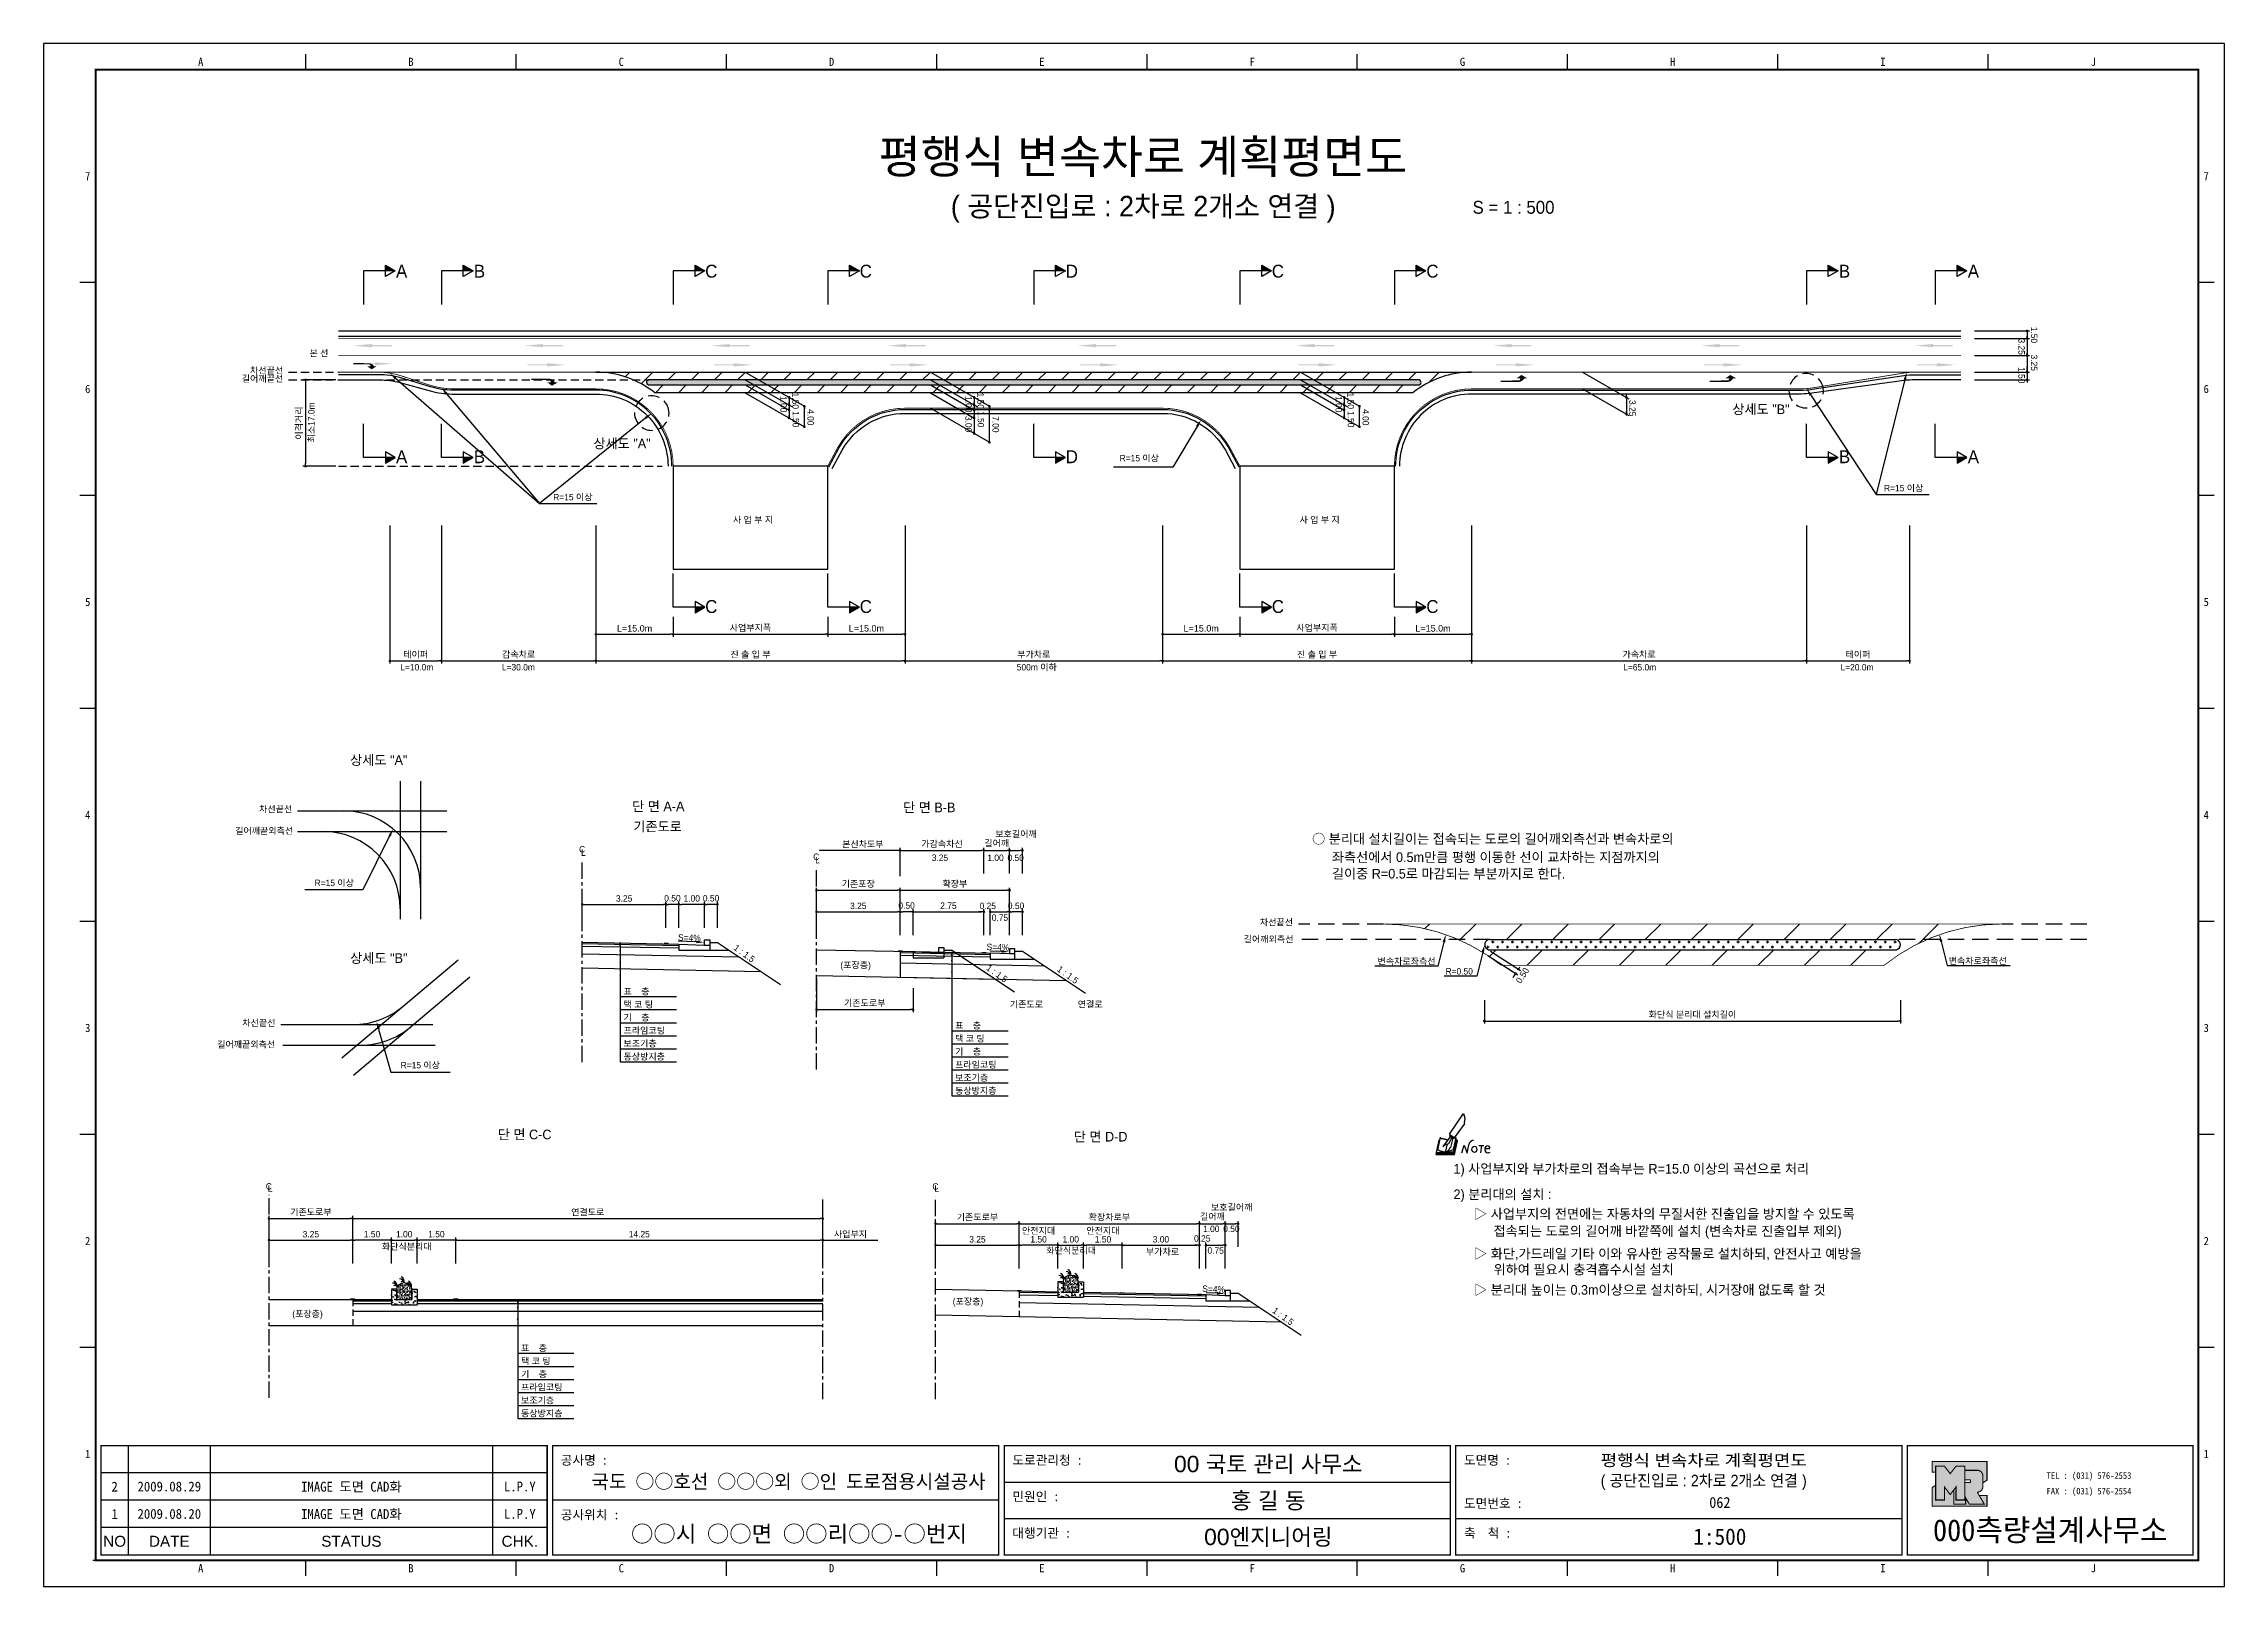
# Model space of a CAD drawing. Header units: millimetres. Extents: x 526 to 950, y 7 to 306.
import ezdxf
from ezdxf.enums import TextEntityAlignment as Align

# ---------------------------------------------------------------- set-up
doc = ezdxf.new("R2010")
doc.units = ezdxf.units.MM
doc.linetypes.add('CENTER', pattern=[50.8, 31.75, -6.35, 6.35, -6.35])
doc.linetypes.add('HIDDEN', pattern=[9.525, 6.35, -3.175])
for name, color, linetype in [('CC-GSTR-0004', 4, 'Continuous'), ('CM-LANE-0030', 30, 'Continuous'), ('CZ-DIMT-0002', 7, 'Continuous'), ('CZ-EXST-0002', 1, 'Continuous'), ('CZ-LIN1-0007', 7, 'Continuous'), ('CZ-LIN2-0003', 3, 'Continuous'), ('CZ-LINE-0001', 7, 'Continuous'), ('CZ-TEXT-BOX0', 7, 'Continuous'), ('TITLE', 7, 'Continuous')]:
    doc.layers.add(name, color=color, linetype=linetype)
doc.styles.add('견고딕', font='arial.ttf')
doc.styles.add('돋움', font='')
doc.styles.add('돋음체', font='')
doc.styles.get('돋움').set_extended_font_data('Dotum')
doc.styles.get('돋음체').set_extended_font_data('DotumChe')

msp = doc.modelspace()

# ---------------------------------------------------------------- texts
at = {"layer": 'CZ-DIMT-0002', "style": '돋움'}
for s, height, p in [('A', 2.5, (595.85, 262.15)), ('B', 2.5, (610.96, 262.15)), ('C', 2.5, (655.96, 262.15)), ('C', 2.5, (685.96, 262.15)), ('D', 2.5, (725.96, 262.15)), ('C', 2.5, (765.96, 262.15)), ('C', 2.5, (795.96, 262.15)), ('B', 2.5, (875.96, 262.15)), ('A', 2.5, (900.98, 262.15)), ('본 선', 1.25, (579.79, 246.25)), ('길어깨끝선', 1.25, (568.84, 241.3)), ('차선끝선', 1.25, (569.64, 242.89)), ('상세도 "B"', 1.875, (859.75, 235.35)), ('상세도 "A"', 1.875, (638.64, 228.71)), ('A', 2.5, (595.85, 226.14)), ('B', 2.5, (610.96, 226.14)), ('D', 2.5, (725.96, 226.14)), ('R=15 이상', 1.25, (739.05, 225.87)), ('B', 2.5, (875.96, 226.14)), ('A', 2.5, (900.98, 226.14)), ('R=15 이상', 1.25, (887.44, 220.05)), ('R=15 이상', 1.25, (629.09, 218.3)), ('사 업 부 지', 1.25, (664.06, 213.9)), ('사 업 부 지', 1.25, (774.06, 213.9)), ('C', 2.5, (655.96, 197.07)), ('C', 2.5, (685.96, 197.07)), ('C', 2.5, (765.96, 197.07)), ('C', 2.5, (795.96, 197.07)), ('L=10.0m', 1.25, (598.79, 185.29)), ('L=30.0m', 1.25, (618.51, 185.29)), ('500m 이하', 1.25, (719.15, 185.29)), ('L=65.0m', 1.25, (836.2, 185.29)), ('L=20.0m', 1.25, (878.39, 185.29)), ('차선끝선', 1.25, (571.39, 157.76)), ('길어깨끝외측선', 1.25, (569.16, 153.56)), ('C', 1.25, (630.88, 149.97)), ('L', 1.25, (631.14, 149.31)), ('C', 1.25, (676.34, 148.51)), ('L', 1.25, (676.6, 147.85)), ('R=15 이상', 1.25, (582.77, 143.44)), ('차선끝선', 1.25, (765.67, 135.8)), ('차선끝선', 1.25, (568.13, 116.28)), ('길어깨끝외측선', 1.25, (565.67, 112.1)), ('R=15 이상', 1.25, (599.47, 108.07)), ('C', 1.25, (570.06, 84.54)), ('L', 1.25, (570.32, 84.15)), ('C', 1.25, (699.47, 84.53)), ('L', 1.25, (699.73, 84.13))]:
    msp.add_text(s, height=height, dxfattribs=at).set_placement(p, align=Align.MIDDLE_CENTER)
for s, rotation, p in [('1.50', 270, (912.15, 251.37)), ('3.25', 270, (909.72, 249.09)), ('3.25', 270, (912.15, 245.98)), ('1.50', 270, (909.72, 243.54)), ('최소17.0m', 90, (578.94, 228.91))]:
    msp.add_text(s, height=1.25, rotation=rotation, dxfattribs=at).set_placement(p)
for s, p in [('○ 분리대 설치길이는 접속되는 도로의 길어깨외측선과 변속차로의', (772.59, 151.99)), ('좌측선에서 0.5m만큼 평행 이동한 선이 교차하는 지점까지의', (776.44, 148.43)), ('길이중 R=0.5로 마감되는 부분까지로 한다.', (776.44, 145.23)), ('1) 사업부지와 부가차로의 접속부는 R=15.0 이상의 곡선으로 처리', (800.05, 87.96)), ('2) 분리대의 설치 :', (800.05, 83.01)), ('▷ 사업부지의 전면에는 자동차의 무질서한 진출입을 방지할 수 있도록', (804.04, 79.21)), ('접속되는 도로의 길어깨 바깥쪽에 설치 (변속차로 진출입부 제외)', (807.82, 75.89)), ('▷ 화단,가드레일 기타 이와 유사한 공작물로 설치하되, 안전사고 예방을', (804.04, 71.49)), ('위하여 필요시 충격흡수시설 설치', (807.82, 68.42)), ('▷ 분리대 높이는 0.3m이상으로 설치하되, 시거장애 없도록 할 것', (804.04, 64.47))]:
    msp.add_text(s, height=1.875, dxfattribs=at).set_placement(p, align=Align.MIDDLE_LEFT)
for s, p in [('3.25', (698.76, 147.7)), ('1.00', (709.55, 147.7)), ('0.50', (713.46, 147.7)), ('길어깨외측선', (759.32, 131.89)), ('(포장층)', (681.03, 126.86)), ('변속차로좌측선', (785.31, 127.6)), ('변속차로좌측선', (896.18, 127.7)), ('표    층', (638.92, 121.76)), ('R=0.50', (798.5, 125.66)), ('택 코 팅', (638.92, 119.23)), ('기존도로', (713.92, 119.26)), ('연결로', (727.11, 119.26)), ('프라임코팅', (638.92, 114.17)), ('기    층', (638.92, 116.7)), ('표    층', (703.29, 115.14)), ('보조기층', (638.92, 111.64)), ('동상방지층', (638.92, 109.11)), ('기    층', (703.29, 110.08)), ('택 코 팅', (703.29, 112.61)), ('프라임코팅', (703.29, 107.55)), ('보조기층', (703.29, 105.02)), ('동상방지층', (703.29, 102.49)), ('안전지대', (716.27, 75.32)), ('안전지대', (728.77, 75.32)), ('1.00', (751.43, 75.68)), ('0.50', (755.34, 75.68)), ('화단식분리대', (592, 72.25)), ('사업부지', (679.76, 74.65)), ('화단식분리대', (721, 71.49)), ('부가차로', (740.33, 71.26)), ('(포장층)', (574.62, 59.19)), ('(포장층)', (702.84, 61.59)), ('표    층', (619.03, 52.54)), ('택 코 팅', (619.03, 50.01)), ('기    층', (619.03, 47.47)), ('프라임코팅', (619.03, 44.94)), ('보조기층', (619.03, 42.41)), ('동상방지층', (619.03, 39.88))]:
    msp.add_text(s, height=1.25, dxfattribs=at).set_placement(p)
for s, rotation, p in [('S=4%', 357.7094, (651.71, 132.79)), ('1 : 1.5', 323.8881, (662.38, 129.75)), ('S=4%', 357.7094, (711.61, 130.95)), ('1 : 1.5', 323.8881, (711.43, 125.86)), ('1 : 1.5', 323.8881, (725.18, 125.61)), ('S=4%', 357.7094, (753.49, 64.62)), ('1 : 1.5', 323.8881, (766.98, 59.33))]:
    msp.add_text(s, height=1.25, rotation=rotation, dxfattribs=at).set_placement(p, align=Align.MIDDLE_CENTER)
at = {"layer": 'CZ-DIMT-0002', "char_height": 1.25, "attachment_point": 5, "style": '돋움'}
for s, insert, rotation in [('1.00', (669.99, 236.32), 270), ('1.50', (672.32, 236.99), 270), ('1.00', (705.91, 236.32), 270), ('1.50', (708.24, 236.99), 270), ('1.00', (777.76, 236.32), 270), ('1.50', (780.08, 236.99), 270), ('1.50', (672.36, 233.41), 270), ('4.00', (675.25, 233.79), 270), ('3.00', (705.91, 232.47), 270), ('1.50', (708.28, 233.41), 270), ('7.00', (711.17, 232.42), 270), ('1.50', (780.12, 233.41), 270), ('4.00', (783.01, 233.79), 270), ('3.25', (834.77, 235.55), 270), ('\\A1;0.50', (813.44, 125.48), 57.1401)]:
    msp.add_mtext(s, dxfattribs=dict(at, insert=insert, rotation=rotation))
at = {"layer": 'CZ-DIMT-0002', "insert": (685.38, 150.89), "char_height": 1.25, "attachment_point": 5, "style": '돋움'}
msp.add_mtext('본선차도부', dxfattribs=at)
at = {"layer": 'CZ-LINE-0001', "insert": (575.99, 232.68), "char_height": 1.25, "attachment_point": 5, "rotation": 90, "style": '돋움'}
msp.add_mtext('\\A1;이격거리', dxfattribs=at)
at = {"layer": 'CZ-LINE-0001', "char_height": 1.25, "attachment_point": 5, "style": '돋움'}
for s, insert in [('\\A1;{\\fArial|b0|i0|c0|p32;L=15.0m}', (641.07, 192.83)), ('\\A1;사업부지폭', (663.57, 192.88)), ('\\A1;{\\fArial|b0|i0|c0|p32;L=15.0m}', (686.07, 192.83)), ('\\A1;{\\fArial|b0|i0|c0|p32;L=15.0m}', (751.07, 192.83)), ('\\A1;사업부지폭', (773.57, 192.88)), ('\\A1;{\\fArial|b0|i0|c0|p32;L=15.0m}', (796.07, 192.83)), ('\\A1;테이퍼', (598.57, 187.71)), ('\\A1;감속차로', (618.57, 187.71)), ('\\A1;진 출 입 부', (663.57, 187.71)), ('\\A1;부가차로', (718.57, 187.71)), ('\\A1;진 출 입 부', (773.57, 187.71)), ('\\A1;가속차로', (836.07, 187.71)), ('\\A1;테이퍼', (878.57, 187.71)), ('\\A1;보호길어깨', (715.13, 152.86)), ('\\A1;가감속차선', (700.75, 150.95)), ('\\A1;길어깨', (711.38, 151.07)), ('\\A1;기존포장', (684.5, 143.2)), ('\\A1;확장부', (703.25, 143.2)), ('\\A1;3.25', (639.04, 140.42)), ('\\A1;0.50', (648.42, 140.45)), ('\\A1;1.00', (652.17, 140.43)), ('\\A1;0.50', (655.92, 140.45)), ('\\A1;3.25', (684.5, 138.97)), ('\\A1;0.50', (693.88, 139.04)), ('\\A1;2.75', (702, 139.01)), ('\\A1;0.25', (709.63, 138.97)), ('\\A1;0.75', (712, 136.69)), ('\\A1;0.50', (715.13, 138.99)), ('\\A1;기존도로부', (685.75, 120.06)), ('\\A1;화단식 분리대 설치길이', (846.43, 117.83)), ('\\A1;보호길어깨', (757, 80.42)), ('\\A1;기존도로부', (578.23, 79.49)), ('\\A1;연결도로', (631.98, 79.48)), ('\\A1;기존도로부', (707.63, 78.5)), ('\\A1;확장차로{\\fGulimChe|b0|i0|c129|p32;부}', (733.25, 78.5)), ('\\A1;길어깨', (753.25, 78.63)), ('\\A1;3.25', (578.23, 75.26)), ('\\A1;1.50', (590.1, 75.26)), ('\\A1;1.00', (596.35, 75.26)), ('\\A1;1.50', (602.6, 75.26)), ('\\A1;14.25', (641.98, 75.26)), ('\\A1;3.25', (707.63, 74.27)), ('\\A1;1.50', (719.5, 74.27)), ('\\A1;1.00', (725.75, 74.27)), ('\\A1;1.50', (732.01, 74.27)), ('\\A1;3.00', (743.25, 74.27)), ('\\A1;0.25', (751.27, 74.44)), ('\\A1;0.75', (753.88, 72.1))]:
    msp.add_mtext(s, dxfattribs=dict(at, insert=insert))
at = {"layer": 'CZ-TEXT-BOX0', "style": '돋움'}
for s, p in [('상세도 "A"', (591.41, 167.28)), ('단 면 A-A', (645.68, 158.29)), ('단 면 B-B', (698.28, 158.08)), ('기존도로', (645.53, 154.39)), ('상세도 "B"', (591.42, 128.85)), ('단 면 C-C', (619.73, 94.62)), ('단 면 D-D', (731.54, 94.19))]:
    msp.add_text(s, height=1.875, dxfattribs=at).set_placement(p, align=Align.MIDDLE_CENTER)
at = {"layer": 'TITLE', "color": 3, "linetype": 'Continuous', "style": '돋음체'}
for s, p in [('A', (556.84, 302.78)), ('B', (597.66, 302.78)), ('C', (638.49, 302.78)), ('D', (679.31, 302.78)), ('E', (720.14, 302.78)), ('F', (760.96, 302.78)), ('G', (801.79, 302.78)), ('H', (842.61, 302.78)), ('I', (883.43, 302.78)), ('J', (924.26, 302.78)), ('7', (534.91, 280.6)), ('7', (946.18, 280.6)), ('6', (534.91, 239.28)), ('6', (946.18, 239.28)), ('5', (534.91, 197.95)), ('5', (946.18, 197.95)), ('4', (534.91, 156.62)), ('4', (946.18, 156.62)), ('3', (534.91, 115.29)), ('3', (946.18, 115.29)), ('2', (534.91, 73.96)), ('2', (946.18, 73.96)), ('1', (534.91, 32.63)), ('1', (946.18, 32.63)), ('A', (556.84, 10.45)), ('B', (597.66, 10.45)), ('C', (638.49, 10.45)), ('D', (679.31, 10.45)), ('E', (720.14, 10.45)), ('F', (760.96, 10.45)), ('G', (801.79, 10.45)), ('H', (842.61, 10.45)), ('I', (883.43, 10.45)), ('J', (924.26, 10.45))]:
    msp.add_text(s, height=1.59, dxfattribs=at).set_placement(p, align=Align.MIDDLE)
at = {"layer": 'TITLE', "style": '돋움'}
for s, height, p in [('평행식 변속차로 계획평면도', 6.5, (739.76, 284.39)), ('( 공단진입로 : 2차로 2개소 연결 )', 4, (739.81, 274.76))]:
    msp.add_text(s, height=height, dxfattribs=at).set_placement(p, align=Align.MIDDLE_CENTER)
msp.add_text('S = 1 : 500', height=2.5, dxfattribs=at).set_placement((803.75, 274.54), align=Align.MIDDLE_LEFT)
at = {"layer": 'TITLE', "style": '돋음체'}
for s, p in [('공사명 : ', (626.75, 30.53)), ('도로관리청 :', (714.42, 30.53)), ('도면명 :', (802.09, 30.53)), ('민원인 :', (714.42, 23.46)), ('공사위치 :', (626.75, 19.92)), ('도면번호 :', (802.09, 22.14)), ('대행기관 :', (714.42, 16.38)), ('축  척 :', (802.09, 16.38))]:
    msp.add_text(s, height=1.804, dxfattribs=at).set_placement(p)
at = {"layer": 'TITLE', "color": 7, "linetype": 'Continuous'}
for s, height, style, p in [('00 국토 관리 사무소', 3.1832, '견고딕', (764.09, 30.71)), ('국도 ○○호선 ○○○외 ○인 도로점용시설공사', 2.7, '돋음체', (670.97, 27.32)), ('홍 길 동', 3.183, '견고딕', (764.09, 23.63)), ('○○시 ○○면 ○○리○○-○번지', 3.1832, '돋음체', (672.99, 17.16)), ('00엔지니어링', 3.183, '견고딕', (764.09, 16.56))]:
    msp.add_text(s, height=height, dxfattribs=dict(at, style=style)).set_placement(p, align=Align.MIDDLE)
at = {"layer": 'TITLE', "style": '돋움'}
for s, width, p, p2 in [('평행식 변속차로 계획평면도', 1.010039, (828.63, 30.28), (868.63, 30.28)), ('( 공단진입로 : 2차로 2개소 연결 )', 0.838489, (828.63, 26.33), (868.63, 26.33))]:
    msp.add_text(s, height=2.25, dxfattribs=dict(at, width=width)).set_placement(p, p2, align=Align.FIT)
at = {"layer": 'TITLE', "color": 1, "linetype": 'Continuous', "style": '돋음체'}
msp.add_text('2', height=1.91, dxfattribs=at).set_placement((540.14, 26.29), align=Align.MIDDLE)
at = {"layer": 'TITLE', "linetype": 'Continuous'}
for s, height, style, p in [('2009.08.29', 1.91, '돋음체', (550.75, 26.29)), ('L.P.Y', 1.91, '돋음체', (618.79, 26.29)), ('1', 1.91, '돋음체', (540.14, 20.98)), ('2009.08.20', 1.91, '돋음체', (550.75, 20.98)), ('L.P.Y', 1.91, '돋음체', (618.79, 20.98)), ('062', 2.122, '돋음체', (851.76, 23.2)), ('1:500', 3.183, '돋음체', (851.76, 16.56)), ('NO', 2.122, '견고딕', (540.14, 15.68)), ('DATE', 2.122, '견고딕', (550.75, 15.68)), ('STATUS', 2.122, '견고딕', (586.1, 15.68)), ('CHK.', 2.122, '견고딕', (618.79, 15.68))]:
    msp.add_text(s, height=height, dxfattribs=dict(at, style=style)).set_placement(p, align=Align.MIDDLE)
at = {"layer": 'TITLE', "style": '돋음체'}
for p in [(586.1, 26.29), (586.1, 20.98)]:
    msp.add_text('IMAGE 도면 CAD화', height=1.9099, dxfattribs=at).set_placement(p, align=Align.MIDDLE)
at = {"layer": 'TITLE', "color": 180, "style": '돋음체'}
for s, p in [('TEL : (031) 576-2553', (915.19, 27.8)), ('FAX : (031) 576-2554', (915.19, 24.77))]:
    msp.add_text(s, height=1.2733, dxfattribs=at).set_placement(p)
msp.add_text('000측량설계사무소', height=4.244, dxfattribs=at).set_placement((915.89, 15.71), align=Align.CENTER)

# ---------------------------------------------------------------- blocks, each defined once
blk = doc.blocks.new('note')
for p, q in [((0.85, 3.5), (3.53, 7.57)), ((1.8, 2.79), (3.74, 5.46)), ((3.53, 7.57), (3.8, 6.64)), ((3.8, 6.64), (3.69, 5.72)), ((3.69, 5.72), (3.74, 5.46)), ((-1.24, 2.36), (-1.77, 0)), ((-1.77, 0), (1.77, 0)), ((-1.77, 0), (-1.77, -0.3)), ((-1.53, 0.52), (-1.55, 0.54)), ((-1.01, 2.9), (-1.53, 0.52)), ((-1.48, 0.48), (-1.53, 0.52)), ((-1.43, 0.44), (-1.48, 0.48)), ((-1.38, 0.41), (-1.43, 0.44)), ((-1.33, 0.4), (-1.38, 0.41)), ((-1.27, 0.37), (-1.33, 0.4)), ((-1.22, 0.35), (-1.27, 0.37)), ((-1.13, 2.36), (-1.24, 2.36)), ((-1.17, 0.33), (-1.22, 0.35)), ((-1.12, 0.32), (-1.17, 0.33)), ((-1.02, 0.25), (-1.12, 0.32)), ((-0.97, 0.22), (-1.02, 0.25)), ((-1, 2.9), (-1.01, 2.9)), ((-0.98, 2.85), (-1, 2.9)), ((-0.95, 2.8), (-0.98, 2.85)), ((-0.93, 0.21), (-0.97, 0.22)), ((-0.9, 2.75), (-0.95, 2.8)), ((-0.88, 0.19), (-0.93, 0.21)), ((-0.85, 2.72), (-0.9, 2.75)), ((-0.8, 0.18), (-0.88, 0.19)), ((-0.79, 2.69), (-0.85, 2.72)), ((-0.75, 0.17), (-0.8, 0.18)), ((-0.74, 2.68), (-0.79, 2.69)), ((-0.7, 0.16), (-0.75, 0.17)), ((-0.69, 2.65), (-0.74, 2.68)), ((-0.64, 0.15), (-0.7, 0.16)), ((-0.64, 2.65), (-0.69, 2.65)), ((-0.59, 2.63), (-0.64, 2.65)), ((-0.58, 0.14), (-0.64, 0.15)), ((-0.54, 2.62), (-0.59, 2.63)), ((-0.53, 0.13), (-0.58, 0.14)), ((-0.48, 2.61), (-0.54, 2.62)), ((-0.48, 0.12), (-0.53, 0.13)), ((-0.43, 2.61), (-0.48, 2.61)), ((-0.43, 0.11), (-0.48, 0.12)), ((0.75, 2.77), (-0.46, 1.16)), ((0.37, 2.24), (-0.46, 1.16)), ((-0.46, 1.16), (-0.08, 1.47)), ((-0.38, 2.59), (-0.43, 2.61)), ((-0.38, 0.08), (-0.43, 0.11)), ((-0.33, 2.59), (-0.38, 2.59)), ((-0.29, 0.06), (-0.38, 0.08)), ((-0.27, 2.58), (-0.33, 2.59)), ((-0.23, 0.05), (-0.29, 0.06)), ((-0.22, 2.57), (-0.27, 2.58)), ((-0.16, 0.04), (-0.23, 0.05)), ((-0.17, 2.56), (-0.22, 2.57)), ((-0.12, 2.55), (-0.17, 2.56)), ((-0.11, 0.03), (-0.16, 0.04)), ((-0.07, 2.53), (-0.12, 2.55)), ((-0.04, 0.02), (-0.11, 0.03)), ((-0.08, 1.47), (0.72, 1.75)), ((-0.01, 2.51), (-0.07, 2.53)), ((-0.05, -0.3), (-0.05, 0)), ((0, 0), (-0.04, 0.02)), ((0.04, 2.5), (-0.01, 2.51)), ((0.37, 1.63), (0, 0)), ((0, 0), (1.6, 0.53)), ((0, 0), (1.65, 0.18)), ((0, 0.01), (0.06, 0.04)), ((0, -0.3), (0, 0)), ((0.09, 2.48), (0.04, 2.5)), ((0.05, -0.3), (0.05, 0)), ((0.06, 0.04), (0.11, 0.07)), ((0.14, 2.48), (0.09, 2.48)), ((0.11, 0.07), (0.16, 0.09)), ((0.2, 2.47), (0.14, 2.48)), ((0.16, 0.09), (0.21, 0.12)), ((0.26, 2.43), (0.18, 2.46)), ((0.21, 0.12), (0.27, 0.14)), ((0.34, 2.4), (0.26, 2.43)), ((0.27, 0.14), (0.36, 0.19)), ((0.45, 2.37), (0.34, 2.4)), ((0.36, 0.19), (0.41, 0.22)), ((0.41, 0.22), (0.46, 0.27)), ((0.46, 0.27), (0.51, 0.3)), ((0.51, 0.3), (0.56, 0.34)), ((0.56, 0.34), (0.6, 0.4)), ((0.6, 0.4), (0.64, 0.45)), ((0.64, 0.45), (0.67, 0.51)), ((0.67, 0.51), (0.74, 0.58)), ((0.72, 1.75), (1.16, 2.53)), ((0.74, 0.58), (0.79, 0.63)), ((1, 3.1), (0.75, 2.77)), ((0.79, 0.63), (0.83, 0.68)), ((0.83, 0.68), (0.86, 0.73)), ((0.85, 3.5), (1.8, 2.79)), ((1, 3.4), (0.85, 3.21)), ((0.85, 3.21), (1.52, 2.71)), ((0.86, 0.73), (0.89, 0.79)), ((0.89, 0.84), (0.92, 0.89)), ((0.89, 0.79), (0.89, 0.84)), ((0.92, 0.89), (0.96, 0.95)), ((0.96, 0.95), (1.01, 0.97)), ((1.47, 2.74), (1.01, 0.97)), ((1.16, 2.53), (1.37, 2.82)), ((2.13, 2.84), (1.44, 2.63)), ((1.52, 2.71), (1.66, 2.9)), ((1.6, 0.53), (2.13, 2.84)), ((1.65, 0.18), (2.19, 2.48)), ((1.77, 0), (2.3, 2.36)), ((1.77, -0.3), (2.3, 2.07)), ((1.77, -0.38), (2.3, 1.99)), ((1.77, -0.44), (2.3, 1.93)), ((1.77, 0), (1.77, -0.3)), ((2.19, 2.48), (2.04, 2.47)), ((2.3, 2.36), (2.16, 2.36)), ((2.3, 2.36), (2.3, 2.07)), ((3.21, -0.08), (3.68, 1.4)), ((3.68, 1.4), (4.26, -0.14)), ((4.26, -0.14), (4.56, 1.44)), ((6.55, 1.34), (7.46, 1.34)), ((7.01, 1.34), (6.87, -0.11)), ((7.71, 0.77), (7.71, 0.55)), ((7.71, 0.77), (8.67, 0.77)), ((-1.77, -0.3), (1.77, -0.3)), ((-1.77, -0.43), (-1.77, -0.3)), ((-1.77, -0.37), (1.77, -0.37)), ((-1.77, -0.43), (1.77, -0.43))]:
    blk.add_line(p, q)
for centre, major_axis, start_param, end_param in [((0.4, 2.31), (0.0702, 0.0702), 3.283946, 6.425539), ((5.68, 1.23), (-0.806, 0.806), -0.591174, 0.597824), ((5.66, 0.58), (-0.378, 0.378), 3.926991, 10.210176), ((8.3, 0.49), (0.422, 0.422), 2.265602, 4.634911), ((8.19, 0.77), (-0.342, 0.342), 3.926991, 7.068583)]:
    blk.add_ellipse(centre, major_axis=major_axis, ratio=1, start_param=start_param, end_param=end_param)
blk = doc.blocks.new('_Dot')
at = {"color": 0, "linetype": 'ByBlock', "lineweight": -2}
blk.add_line((-0.5, 0), (-1, 0), dxfattribs=at)
at = {"color": 0, "linetype": 'ByBlock', "const_width": 0.5}
blk.add_lwpolyline([(-0.25, 0, 1), (0.25, 0, 1)], format="xyb", close=True, dxfattribs=at)

# ---------------------------------------------------------------- hatches: boundary and pattern name
at = {"layer": 'CM-LANE-0030'}
h = msp.add_hatch(dxfattribs=at)
h.set_pattern_fill('ANSI31', color=256, style=0)
h.set_pattern_definition([(45, (-1930.0587, 11.736), (-2.245064, 2.245064), [])])
h.paths.add_polyline_path([(633.57, 242.56, -0.170323), (644.97, 238.56), (792.17, 238.56, -0.170323), (803.57, 242.56)])
h.paths.add_polyline_path([(793.25, 241.06, -0.750696), (793.52, 240.14, 0.001926), (793.39, 240.06), (643.74, 240.06, 0.001926), (643.62, 240.14, -0.750696), (643.89, 241.06)], flags=16)
h = msp.add_hatch(dxfattribs=at)
h.set_pattern_fill('ANSI31', color=256, scale=2, style=0)
h.set_pattern_definition([(45, (-519.383, -326.182), (-4.490128, 4.490128), [])])
h.paths.add_polyline_path([(786.47, 135.46, -0.170323), (809.27, 127.46), (883.66, 127.46, -0.170323), (906.47, 135.46)])
h.paths.add_polyline_path([(885.83, 132.46, -0.750696), (886.36, 130.62, 0.001926), (886.12, 130.46), (806.81, 130.46, 0.001926), (806.57, 130.62, -0.750696), (807.11, 132.46)], flags=16)
at = {"layer": 'CZ-EXST-0002'}
h = msp.add_hatch(dxfattribs=at)
h.set_pattern_fill('AR-CONC', color=256, scale=0.01, style=0)
h.set_pattern_definition([(50, (-514.2668, 3545.4197), (1.8218467, -0.15939086), [0.1905, -2.0955]), (355, (-514.2668, 3545.4197), (-0.3524283, 1.9105664), [0.1524, -1.6764]), (100.451, (-514.115, 3545.4064), (1.469425, 1.7511669), [0.1619, -1.7809]), (46.1842, (-514.2668, 3545.9277), (2.7107904, -0.4204233), [0.28575, -3.14325]), (96.6356, (-514.041, 3545.8927), (2.3740423, 2.4742556), [0.24285, -2.67135]), (351.184, (-514.2668, 3545.9277), (2.374046, 2.4742512), [0.2286, -2.5146]), (21, (-514.0128, 3545.8007), (1.5161488, -1.0226552), [0.1905, -2.0955]), (326, (-514.0128, 3545.8007), (0.6180203, 1.8418797), [0.1524, -1.6764]), (71.4514, (-513.8864, 3545.7155), (2.1341649, 0.8192286), [0.1619, -1.7809]), (37.5, (-514.2668, 3545.4197), (0.03088603, 0.84555039), [0, -1.65608, 0, -1.7018, 0, -1.68275]), (7.5, (-514.2668, 3545.4197), (0.66819663, 1.00180575), [0, -0.97028, 0, -1.61798, 0, -0.64135]), (327.5, (-514.8332, 3545.4197), (1.35590595, -0.05728744), [0, -0.635, 0, -1.9812, 0, -2.6289]), (317.5, (-515.0872, 3545.4197), (1.4812918, 0.2542649), [0, -0.8255, 0, -1.31572, 0, -1.8669])])
h.paths.add_polyline_path([(598.85, 61.57), (598.85, 64.57), (597.85, 64.57), (597.85, 62.57), (594.85, 62.57), (594.85, 64.57), (593.85, 64.57), (593.85, 61.57)])
h = msp.add_hatch(dxfattribs=at)
h.set_pattern_fill('AR-SAND', color=256, scale=0.01, style=0)
h.set_pattern_definition([(37.5, (-514.26678, 3545.4197), (-0.016000313, 0.489413237), [0, -0.38608, 0, -0.4318, 0, -0.41275]), (7.5, (-514.2668, 3545.4197), (0.44952328, 0.7168251), [0, -0.20828, 0, -0.34798, 0, -0.13335]), (327.5, (-514.5792, 3545.4197), (0.79099237, 0.001437185), [0, -0.127, 0, -0.4572, 0, -0.5969]), (317.5, (-514.5792, 3545.4197), (0.76355645, 0.22292932), [0, -0.0635, 0, -0.29972, 0, -0.3429])])
edge = h.paths.add_edge_path()
edge.add_ellipse((596.35, 64.57), major_axis=(-1.5, 0), ratio=0.829212, start_angle=180, end_angle=360)
edge.add_line((594.85, 64.57), (594.85, 62.57))
edge.add_line((594.85, 62.57), (597.85, 62.57))
edge.add_line((597.85, 62.57), (597.85, 64.57))
h = msp.add_hatch(dxfattribs=at)
h.set_pattern_fill('AR-CONC', color=256, scale=0.01, style=0)
h.set_pattern_definition([(50, (-384.8639, 3546.8829), (1.8218467, -0.15939086), [0.1905, -2.0955]), (355, (-384.864, 3546.8829), (-0.3524283, 1.9105664), [0.1524, -1.6764]), (100.451, (-384.7121, 3546.8696), (1.469425, 1.7511669), [0.1619, -1.7809]), (46.1842, (-384.864, 3547.3909), (2.7107904, -0.4204233), [0.28575, -3.14325]), (96.6356, (-384.638, 3547.3558), (2.3740423, 2.4742556), [0.24285, -2.67135]), (351.184, (-384.864, 3547.391), (2.374046, 2.4742512), [0.2286, -2.5146]), (21, (-384.6099, 3547.2639), (1.5161488, -1.0226552), [0.1905, -2.0955]), (326, (-384.61, 3547.2639), (0.6180203, 1.8418797), [0.1524, -1.6764]), (71.4514, (-384.4836, 3547.1787), (2.1341649, 0.8192286), [0.1619, -1.7809]), (37.5, (-384.8639, 3546.8829), (0.03088603, 0.84555039), [0, -1.65608, 0, -1.7018, 0, -1.68275]), (7.5, (-384.8639, 3546.8829), (0.66819663, 1.00180575), [0, -0.97028, 0, -1.61798, 0, -0.64135]), (327.5, (-385.4303, 3546.8829), (1.35590595, -0.05728744), [0, -0.635, 0, -1.9812, 0, -2.6289]), (317.5, (-385.6843, 3546.8829), (1.4812918, 0.2542649), [0, -0.8255, 0, -1.31572, 0, -1.8669])])
h.paths.add_polyline_path([(728.25, 63.04), (728.25, 66.04), (727.25, 66.04), (727.25, 64.04), (724.25, 64.04), (724.25, 66.04), (723.25, 66.04), (723.25, 63.04)])
h = msp.add_hatch(dxfattribs=at)
h.set_pattern_fill('AR-SAND', color=256, scale=0.01, style=0)
h.set_pattern_definition([(37.5, (-384.8639, 3546.88287), (-0.016000313, 0.489413237), [0, -0.38608, 0, -0.4318, 0, -0.41275]), (7.5, (-384.8639, 3546.8829), (0.44952328, 0.7168251), [0, -0.20828, 0, -0.34798, 0, -0.13335]), (327.5, (-385.17633, 3546.88287), (0.79099237, 0.001437185), [0, -0.127, 0, -0.4572, 0, -0.5969]), (317.5, (-385.1763, 3546.8829), (0.76355645, 0.22292932), [0, -0.0635, 0, -0.29972, 0, -0.3429])])
edge = h.paths.add_edge_path()
edge.add_ellipse((725.75, 66.04), major_axis=(-1.5, 0), ratio=0.829212, start_angle=180, end_angle=360)
edge.add_line((724.25, 66.04), (724.25, 64.04))
edge.add_line((724.25, 64.04), (727.25, 64.04))
edge.add_line((727.25, 64.04), (727.25, 66.04))
at = {"layer": 'CZ-LIN1-0007'}
for points in [[(590.07, 248.02), (590.07, 247.81), (593.89, 247.81), (593.89, 247.59), (590.07, 247.59), (590.07, 247.38), (586.42, 247.7)], [(623.32, 248.02), (623.32, 247.81), (627.15, 247.81), (627.15, 247.59), (623.32, 247.59), (623.32, 247.38), (619.67, 247.7)], [(659.56, 248.02), (659.56, 247.81), (663.39, 247.81), (663.39, 247.59), (659.56, 247.59), (659.56, 247.38), (655.91, 247.7)], [(693.75, 248.02), (693.75, 247.81), (697.58, 247.81), (697.58, 247.59), (693.75, 247.59), (693.75, 247.38), (690.1, 247.7)], [(730.67, 248.02), (730.67, 247.81), (734.5, 247.81), (734.5, 247.59), (730.67, 247.59), (730.67, 247.38), (727.02, 247.7)], [(773.07, 248.02), (773.07, 247.81), (776.89, 247.81), (776.89, 247.59), (773.07, 247.59), (773.07, 247.38), (769.42, 247.7)], [(811.36, 248.02), (811.36, 247.81), (815.18, 247.81), (815.18, 247.59), (811.36, 247.59), (811.36, 247.38), (807.71, 247.7)], [(851.7, 248.02), (851.7, 247.81), (855.53, 247.81), (855.53, 247.59), (851.7, 247.59), (851.7, 247.38), (848.05, 247.7)], [(893.15, 248.02), (893.15, 247.81), (896.97, 247.81), (896.97, 247.59), (893.15, 247.59), (893.15, 247.38), (889.5, 247.7)], [(589.58, 244.29, -0.267976), (590.48, 243.69), (591.04, 243.69), (590.01, 243.11), (589.17, 243.68), (589.78, 243.69, 0.504994), (589.51, 244.05), (586.46, 244.07), (586.46, 244.31)], [(590.71, 244.47), (590.71, 244.27), (587.28, 244.27), (587.28, 244.08), (590.71, 244.08), (590.71, 243.89), (593.98, 244.18)], [(624.06, 244.29), (624.06, 244.07), (620.23, 244.08), (620.23, 243.86), (624.06, 243.86), (624.06, 243.65), (627.71, 243.97)], [(660.3, 244.29), (660.3, 244.07), (656.47, 244.08), (656.47, 243.86), (660.3, 243.86), (660.3, 243.65), (663.95, 243.97)], [(694.49, 244.29), (694.49, 244.07), (690.66, 244.08), (690.66, 243.86), (694.49, 243.86), (694.49, 243.65), (698.14, 243.97)], [(731.41, 244.29), (731.41, 244.07), (727.58, 244.08), (727.58, 243.86), (731.41, 243.86), (731.41, 243.65), (735.06, 243.97)], [(773.8, 244.29), (773.8, 244.07), (769.98, 244.08), (769.98, 243.86), (773.8, 243.86), (773.8, 243.65), (777.45, 243.97)], [(812.09, 244.29), (812.09, 244.07), (808.27, 244.08), (808.27, 243.86), (812.09, 243.86), (812.09, 243.65), (815.74, 243.97)], [(812.76, 240.66, 0.267976), (813.79, 241.35), (814.41, 241.35), (813.24, 242.01), (812.3, 241.36), (812.99, 241.35, -0.504994), (812.68, 240.94), (809.22, 240.92), (809.22, 240.64)], [(852.44, 244.29), (852.44, 244.07), (848.61, 244.08), (848.61, 243.86), (852.44, 243.86), (852.44, 243.65), (856.09, 243.97)], [(853.29, 240.66, 0.267976), (854.32, 241.35), (854.95, 241.35), (853.78, 242.01), (852.84, 241.36), (853.53, 241.35, -0.504994), (853.22, 240.94), (849.76, 240.92), (849.76, 240.64)], [(893.88, 244.29), (893.88, 244.07), (890.06, 244.08), (890.06, 243.86), (893.88, 243.86), (893.88, 243.65), (897.53, 243.97)], [(624.55, 241.28, -0.267976), (625.58, 240.59), (626.21, 240.59), (625.04, 239.93), (624.1, 240.58), (624.79, 240.59, 0.504994), (624.48, 241.01), (621.02, 241.02), (621.02, 241.3)], [(647.54, 131.61), (647.54, 131.73), (646.79, 131.75), (646.79, 131.62)], [(693, 130.15), (693, 130.27), (692.25, 130.29), (692.25, 130.16)], [(709.25, 129.82), (709.25, 129.95), (708.5, 129.96), (708.5, 129.84)], [(716.13, 64.19), (716.13, 64.32), (715.38, 64.33), (715.38, 64.21)], [(736.13, 63.79), (736.13, 63.92), (735.38, 63.93), (735.38, 63.81)], [(751.13, 63.49), (751.13, 63.62), (750.38, 63.63), (750.38, 63.51)], [(586.73, 62.57), (586.73, 62.7), (585.98, 62.7), (585.98, 62.57)], [(606.73, 62.57), (606.73, 62.7), (605.98, 62.7), (605.98, 62.57)]]:
    msp.add_hatch(color=256, dxfattribs=at).paths.add_polyline_path(points)
at = {"layer": 'CZ-LIN2-0003'}
h = msp.add_hatch(dxfattribs=at)
h.set_pattern_fill('CROSS', color=256, scale=0.075, style=0)
h.set_pattern_definition([(0, (-1930.05866, 11.73587), (0.47625, 0.47625), [0.238125, -0.714375]), (90, (-1929.9396, 11.6168), (-0.47625, 0.47625), [0.238125, -0.714375])])
h.paths.add_polyline_path([(793.39, 240.06, -0.001926), (793.52, 240.14, 0.750696), (793.25, 241.06), (643.89, 241.06, 0.750696), (643.62, 240.14, -0.001926), (643.74, 240.06)])
h = msp.add_hatch(dxfattribs=at)
h.set_pattern_fill('CROSS', color=256, scale=0.15, style=0)
h.set_pattern_definition([(0, (-519.3832, -326.182), (0.9525, 0.9525), [0.47625, -1.42875]), (90, (-519.1451, -326.4202), (-0.9525, 0.9525), [0.47625, -1.42875])])
h.paths.add_polyline_path([(807.11, 132.46, 0.750696), (806.57, 130.62, -0.001926), (806.81, 130.46), (886.12, 130.46, -0.001926), (886.36, 130.62, 0.750696), (885.83, 132.46)])
at = {"layer": 'CZ-LINE-0001'}
for points in [[(592.69, 263.33), (592.69, 262.23), (594.59, 262.23)], [(607.81, 263.33), (607.81, 262.23), (609.71, 262.23)], [(652.81, 263.33), (652.81, 262.23), (654.71, 262.23)], [(682.81, 263.33), (682.81, 262.23), (684.71, 262.23)], [(722.81, 263.33), (722.81, 262.23), (724.71, 262.23)], [(762.81, 263.33), (762.81, 262.23), (764.71, 262.23)], [(792.81, 263.33), (792.81, 262.23), (794.71, 262.23)], [(872.81, 263.33), (872.81, 262.23), (874.71, 262.23)], [(897.83, 263.33), (897.83, 262.23), (899.73, 262.23)], [(594.59, 226.01), (592.69, 226.01), (592.69, 224.91)], [(609.71, 226.01), (607.81, 226.01), (607.81, 224.91)], [(724.71, 226.01), (722.81, 226.01), (722.81, 224.91)], [(874.71, 226.01), (872.81, 226.01), (872.81, 224.91)], [(899.73, 226.01), (897.83, 226.01), (897.83, 224.91)], [(654.71, 196.94), (652.81, 196.94), (652.81, 195.84)], [(684.71, 196.94), (682.81, 196.94), (682.81, 195.84)], [(764.71, 196.94), (762.81, 196.94), (762.81, 195.84)], [(794.71, 196.94), (792.81, 196.94), (792.81, 195.84)]]:
    msp.add_hatch(color=256, dxfattribs=at).paths.add_polyline_path(points)
at = {"layer": 'TITLE', "ltscale": 150}
h = msp.add_hatch(color=8, dxfattribs=at)
edge = h.paths.add_edge_path()
edge.add_line((903.62, 31.16), (892.96, 31.16))
edge.add_line((892.96, 31.16), (892.96, 29.08))
edge.add_line((892.96, 29.08), (893.66, 29.08))
edge.add_line((893.66, 29.08), (893.66, 30.25))
edge.add_line((893.66, 30.25), (895.36, 30.25))
edge.add_line((895.36, 30.25), (896.48, 28.8))
edge.add_line((896.48, 28.8), (897.61, 30.25))
edge.add_line((897.61, 30.25), (899.3, 30.25))
edge.add_line((899.3, 30.25), (899.3, 29.45))
edge.add_line((899.3, 29.45), (901.74, 29.45))
edge.add_arc((901.74, 28.39), 1.07, 0, 90, ccw=False)
edge.add_line((902.81, 28.39), (902.81, 27.02))
edge.add_line((902.81, 27.02), (903.62, 27.53))
edge.add_line((903.62, 27.53), (903.62, 31.16))
h.paths.add_polyline_path([(897.17, 25.63), (896.48, 24.75), (895.36, 26.21), (895.36, 23.69), (893.66, 23.69), (893.66, 26.54), (892.96, 26.1), (892.96, 22.47), (903.62, 22.47), (903.62, 24.55), (902.13, 24.55), (903.08, 22.9), (900.18, 22.9), (899.48, 24.11), (899.48, 22.9), (897.17, 22.9)])
msp.add_hatch(color=5, dxfattribs=at).paths.add_polyline_path([(899.3, 30.25), (897.61, 30.25), (896.48, 28.8), (895.36, 30.25), (893.66, 30.25), (893.66, 23.69), (895.36, 23.69), (895.36, 26.21), (896.48, 24.75), (897.61, 26.21), (897.61, 23.69), (899.3, 23.69)])
h = msp.add_hatch(color=161, dxfattribs=at)
edge = h.paths.add_edge_path()
edge.add_arc((901.74, 28.39), 1.07, 0, 90)
edge.add_line((901.74, 29.45), (899.3, 29.45))
edge.add_line((899.3, 29.45), (899.3, 27.6))
edge.add_line((899.3, 27.6), (900.3, 27.6))
edge.add_arc((900.3, 27.49), 0.113, 0, 90, ccw=False)
edge.add_line((900.41, 27.49), (900.41, 27.18))
edge.add_arc((900.3, 27.18), 0.113, 270, 360, ccw=False)
edge.add_line((900.3, 27.07), (899.3, 27.07))
edge.add_line((899.3, 27.07), (899.3, 23.69))
edge.add_line((899.3, 23.69), (897.61, 23.69))
edge.add_line((897.61, 23.69), (897.61, 26.21))
edge.add_line((897.61, 26.21), (897.17, 25.63))
edge.add_line((897.17, 25.63), (897.17, 22.9))
edge.add_line((897.17, 22.9), (899.48, 22.9))
edge.add_line((899.48, 22.9), (899.48, 24.11))
edge.add_line((899.48, 24.11), (900.18, 22.9))
edge.add_line((900.18, 22.9), (903.08, 22.9))
edge.add_line((903.08, 22.9), (901.74, 25.21))
edge.add_arc((901.74, 26.28), 1.07, 270, 360)
edge.add_line((902.81, 26.28), (902.81, 28.39))

# ---------------------------------------------------------------- linework, layer by layer
at = {"color": 0, "linetype": 'ByBlock', "lineweight": -2}
for p, q in [((911.39, 250.31), (911.39, 250.06)), ((911.39, 249.31), (911.39, 249.56)), ((911.39, 248.81), (911.39, 248.56)), ((911.39, 246.06), (911.39, 246.31)), ((911.39, 245.56), (911.39, 245.31)), ((911.39, 242.81), (911.39, 243.06)), ((911.39, 242.81), (911.39, 243.06)), ((671.07, 237.4), (671.07, 237.15)), ((706.99, 237.4), (706.99, 237.15)), ((778.83, 237.4), (778.83, 237.15)), ((833.62, 237.9), (833.62, 238.15)), ((833.62, 237.4), (833.62, 237.15)), ((911.39, 240.81), (911.39, 240.56)), ((911.39, 240.81), (911.39, 240.56)), ((671.07, 236.4), (671.07, 236.65)), ((671.07, 235.9), (671.07, 235.65)), ((671.07, 235.4), (671.07, 235.65)), ((671.07, 233.9), (671.07, 234.15)), ((674.03, 235.7), (674.03, 235.45)), ((706.99, 236.4), (706.99, 236.65)), ((706.99, 235.9), (706.99, 235.65)), ((706.99, 235.4), (706.99, 235.65)), ((706.99, 233.9), (706.99, 234.15)), ((709.95, 235.7), (709.95, 235.45)), ((778.83, 236.4), (778.83, 236.65)), ((778.83, 235.9), (778.83, 235.65)), ((778.83, 235.4), (778.83, 235.65)), ((778.83, 233.9), (778.83, 234.15)), ((781.79, 235.7), (781.79, 235.45)), ((833.62, 234.65), (833.62, 234.9)), ((674.03, 232.2), (674.03, 232.45)), ((706.99, 230.9), (706.99, 231.15)), ((709.95, 229.2), (709.95, 229.45)), ((781.79, 232.2), (781.79, 232.45)), ((692.38, 149.75), (692.13, 149.75)), ((812.78, 126.91), (812.91, 127.12)), ((811.96, 125.65), (811.83, 125.44)), ((677.85, 74.12), (678.1, 74.12))]:
    msp.add_line(p, q, dxfattribs=at)
at = {"color": 0, "linetype": 'ByBlock', "const_width": 0.25}
for points in [[(911.39, 250.43, 1), (911.39, 250.68, 1)], [(911.39, 248.93, 1), (911.39, 249.18, 1)], [(911.39, 249.18, 1), (911.39, 248.93, 1)], [(911.39, 245.68, 1), (911.39, 245.93, 1)], [(911.39, 245.93, 1), (911.39, 245.68, 1)], [(911.39, 242.68, 1), (911.39, 242.43, 1)], [(911.39, 242.68, 1), (911.39, 242.43, 1)], [(671.07, 237.53, 1), (671.07, 237.78, 1)], [(706.99, 237.53, 1), (706.99, 237.78, 1)], [(778.83, 237.53, 1), (778.83, 237.78, 1)], [(833.62, 237.78, 1), (833.62, 237.53, 1)], [(833.62, 237.53, 1), (833.62, 237.78, 1)], [(911.39, 240.93, 1), (911.39, 241.18, 1)], [(911.39, 240.93, 1), (911.39, 241.18, 1)], [(671.07, 236.28, 1), (671.07, 236.03, 1)], [(671.07, 236.03, 1), (671.07, 236.28, 1)], [(671.07, 235.28, 1), (671.07, 235.03, 1)], [(671.07, 233.78, 1), (671.07, 233.53, 1)], [(674.03, 235.82, 1), (674.03, 236.07, 1)], [(706.99, 236.28, 1), (706.99, 236.03, 1)], [(706.99, 236.03, 1), (706.99, 236.28, 1)], [(706.99, 235.28, 1), (706.99, 235.03, 1)], [(706.99, 233.78, 1), (706.99, 233.53, 1)], [(709.95, 235.82, 1), (709.95, 236.07, 1)], [(778.83, 236.03, 1), (778.83, 236.28, 1)], [(778.83, 236.28, 1), (778.83, 236.03, 1)], [(778.83, 235.28, 1), (778.83, 235.03, 1)], [(778.83, 233.78, 1), (778.83, 233.53, 1)], [(781.79, 235.82, 1), (781.79, 236.07, 1)], [(833.62, 234.53, 1), (833.62, 234.28, 1)], [(674.03, 232.07, 1), (674.03, 231.82, 1)], [(706.99, 230.78, 1), (706.99, 230.53, 1)], [(709.95, 229.07, 1), (709.95, 228.82, 1)], [(781.79, 232.07, 1), (781.79, 231.82, 1)], [(692.5, 149.75, 1), (692.75, 149.75, 1)], [(812.03, 125.75, 1), (812.17, 125.96, 1)], [(812.71, 126.8, 1), (812.57, 126.59, 1)], [(677.73, 74.12, 1), (677.48, 74.12, 1)]]:
    msp.add_lwpolyline(points, format="xyb", close=True, dxfattribs=at)
at = {"layer": 'CC-GSTR-0004'}
for p, q in [((649.67, 131.56), (654.67, 131.36)), ((649.67, 131.56), (649.67, 130.36)), ((654.67, 132.36), (655.67, 132.36)), ((654.67, 131.36), (654.67, 132.36)), ((654.67, 131.36), (655.67, 131.36)), ((655.67, 132.36), (655.67, 130.36)), ((649.67, 130.36), (655.67, 130.36))]:
    msp.add_line(p, q, dxfattribs=at)
for points in [[(583.57, 250.56), (898.57, 250.56)], [(583.57, 249.56), (898.57, 249.56)], [(714.88, 129.66), (713.88, 129.66), (710.13, 129.81), (710.13, 128.66), (714.88, 128.66), (714.88, 130.66), (713.88, 130.66), (713.88, 129.66)], [(756.75, 63.33), (755.75, 63.33), (752, 63.48), (752, 62.33), (756.75, 62.33), (756.75, 64.33), (755.75, 64.33), (755.75, 63.33)]]:
    msp.add_lwpolyline(points, dxfattribs=at)
for points in [[(648.32, 224.31, 0.414214), (633.57, 239.06), (605.77, 239.06), (605.77, 239.06, -0.072993), (601.46, 239.69), (601.46, 239.69), (595.68, 241.43), (595.68, 241.43, 0.072993), (591.37, 242.06), (591.37, 242.06), (583.57, 242.06)], [(788.82, 224.31, -0.414214), (803.57, 239.06), (867.45, 239.06), (867.45, 239.06, 0.03724), (869.67, 239.22), (887.46, 241.89), (887.46, 241.89, -0.03724), (889.69, 242.06), (889.69, 242.06), (898.57, 242.06)], [(583.57, 241.06), (591.54, 241.06, -0.067192), (595.52, 240.52), (601.62, 238.85, 0.067192), (605.59, 238.31), (633.57, 238.31, -0.414214), (647.57, 224.31)], [(898.57, 241.06), (889.59, 241.06, 0.034174), (887.55, 240.92), (869.59, 238.45, -0.034174), (867.54, 238.31), (867.54, 238.31), (803.57, 238.31, 0.414214), (789.57, 224.31)], [(678.79, 224.19), (680.7, 227.77, -0.271285), (693.57, 235.31), (743.57, 235.31, -0.271285), (756.43, 227.77), (758.35, 224.19)], [(679.45, 223.84), (681.36, 227.41, -0.27114), (693.57, 234.56), (743.57, 234.56, -0.27114), (755.77, 227.41), (757.69, 223.84)]]:
    msp.add_lwpolyline(points, format="xyb", dxfattribs=at)
at = {"layer": 'CM-LANE-0030'}
for p, q in [((633.57, 242.56), (803.57, 242.56)), ((792.17, 238.56), (644.97, 238.56))]:
    msp.add_line(p, q, dxfattribs=at)
at = {"layer": 'CM-LANE-0030', "const_width": 0.15}
msp.add_lwpolyline([(583.57, 245.81), (898.57, 245.81)], dxfattribs=at)
msp.add_lwpolyline([(883.66, 127.46), (809.27, 127.46, 0.170323), (786.47, 135.46), (906.47, 135.46, 0.170323)], format="xyb", close=True, dxfattribs=at)
at = {"layer": 'CM-LANE-0030'}
for centre, start, end in [((633.57, 224.31), 51.3359, 90), ((803.57, 224.31), 90, 128.6641)]:
    msp.add_arc(centre, 18.25, start, end, dxfattribs=at)
at = {"layer": 'CZ-EXST-0002', "color": 30}
msp.add_line((901.17, 245.81), (911.89, 245.81), dxfattribs=at)
msp.add_line((901.17, 245.81), (911.89, 245.81), dxfattribs=at)
at = {"layer": 'CZ-EXST-0002'}
for p, q in [((595.56, 163.16), (595.56, 136.38)), ((599.54, 163.16), (599.54, 136.38)), ((575.66, 157.43), (604.61, 157.43)), ((575.66, 153.41), (604.61, 153.41)), ((584.27, 109.52), (606.82, 128.51)), ((676.38, 130.48), (695.13, 130.11)), ((695.13, 130.11), (700.13, 129.91)), ((695.13, 130.11), (695.13, 128.91)), ((695.13, 128.91), (701.13, 128.91)), ((700.13, 130.91), (701.13, 130.91)), ((700.13, 129.91), (700.13, 130.91)), ((700.13, 129.91), (701.13, 129.91)), ((701.13, 130.91), (701.13, 128.91)), ((701.13, 130.41), (702.63, 130.41)), ((702.63, 130.41), (714.83, 122.27)), ((586.48, 106.15), (609.08, 125.18)), ((676.38, 125.48), (711.05, 124.79)), ((572.4, 115.95), (601.88, 115.95)), ((572.81, 111.95), (602.36, 111.95)), ((715.75, 64.2), (699.5, 64.53)), ((570.1, 62.57), (586.35, 62.57)), ((715.75, 59.2), (699.5, 59.53)), ((570.1, 57.57), (586.35, 57.57))]:
    msp.add_line(p, q, dxfattribs=at)
at = {"layer": 'CZ-LIN1-0007'}
for p, q in [((869.76, 239.5), (869.76, 239.5)), ((646.79, 131.75), (647.54, 131.73)), ((646.79, 131.62), (647.54, 131.61)), ((647.54, 131.73), (647.54, 131.61)), ((692.25, 130.29), (693, 130.27)), ((692.25, 130.16), (693, 130.15)), ((693, 130.27), (693, 130.15)), ((708.5, 129.96), (709.25, 129.95)), ((708.5, 129.84), (709.25, 129.82)), ((709.25, 129.95), (709.25, 129.82)), ((715.38, 64.21), (715.38, 64.33)), ((715.38, 64.33), (716.13, 64.32)), ((716.13, 64.19), (715.38, 64.21)), ((716.13, 64.32), (716.13, 64.19)), ((735.38, 63.93), (736.13, 63.92)), ((735.38, 63.81), (735.38, 63.93)), ((736.13, 63.79), (735.38, 63.81)), ((736.13, 63.92), (736.13, 63.79)), ((750.38, 63.51), (750.38, 63.63)), ((750.38, 63.63), (751.13, 63.62)), ((751.13, 63.49), (750.38, 63.51)), ((751.13, 63.62), (751.13, 63.49)), ((585.98, 62.57), (585.98, 62.7)), ((585.98, 62.7), (586.73, 62.7)), ((586.73, 62.57), (585.98, 62.57)), ((586.73, 62.7), (586.73, 62.57)), ((605.98, 62.7), (606.73, 62.7)), ((605.98, 62.57), (605.98, 62.7)), ((606.73, 62.57), (605.98, 62.57)), ((606.73, 62.7), (606.73, 62.57))]:
    msp.add_line(p, q, dxfattribs=at)
at = {"layer": 'CZ-LIN1-0007', "const_width": 0.15}
for points in [[(583.57, 249.06), (898.57, 249.06)], [(612.38, 242.56), (633.57, 242.56)], [(803.57, 242.56), (846.67, 242.56)]]:
    msp.add_lwpolyline(points, dxfattribs=at)
for points in [[(583.57, 242.56), (591.19, 242.56), (591.19, 242.56, -0.07872), (595.83, 241.82), (595.83, 241.82), (601.31, 240.04, 0.07872), (605.94, 239.31), (633.57, 239.31, -0.414214), (648.57, 224.31)], [(898.57, 242.56), (889.78, 242.56), (889.78, 242.56, 0.040295), (887.37, 242.36), (887.37, 242.36), (869.76, 239.5, -0.040295), (867.36, 239.31), (803.57, 239.31, 0.414214), (788.57, 224.31)], [(678.57, 224.31), (680.48, 227.89, -0.27133), (693.57, 235.56), (743.57, 235.56, -0.27133), (756.65, 227.89), (758.57, 224.31)]]:
    msp.add_lwpolyline(points, format="xyb", dxfattribs=at)
at = {"layer": 'CZ-LIN1-0007', "linetype": 'HIDDEN', "const_width": 0.15}
for points in [[(591.19, 242.56), (612.38, 242.56)], [(846.67, 242.56), (889.78, 242.56)]]:
    msp.add_lwpolyline(points, dxfattribs=at)
at = {"layer": 'CZ-LIN2-0003'}
for p, q in [((630.92, 131.94), (649.67, 131.56)), ((630.92, 131.69), (649.67, 131.31)), ((655.67, 131.86), (657.17, 131.86)), ((657.17, 131.86), (669.37, 123.73)), ((807.11, 132.46), (885.83, 132.46)), ((630.92, 131.19), (649.67, 130.81)), ((630.92, 129.69), (661.34, 129.08)), ((655.67, 130.36), (659.42, 130.36)), ((692.63, 130.16), (692.63, 125.16)), ((692.63, 130.16), (710.13, 129.81)), ((692.63, 129.91), (710.13, 129.56)), ((692.63, 129.41), (710.13, 129.06)), ((692.63, 127.91), (720.59, 127.35)), ((714.88, 130.16), (716.38, 130.16)), ((714.88, 128.66), (718.63, 128.66)), ((716.38, 130.16), (728.58, 122.02)), ((806.81, 130.46), (886.12, 130.46)), ((630.92, 126.94), (665.6, 126.24)), ((692.63, 125.16), (724.84, 124.51)), ((594.85, 64.57), (593.85, 64.57)), ((593.85, 64.57), (593.85, 61.57)), ((594.85, 64.57), (594.85, 62.57)), ((597.85, 64.57), (597.85, 62.57)), ((597.85, 64.57), (598.85, 64.57)), ((598.85, 64.57), (598.85, 61.57)), ((723.25, 64.05), (715.75, 64.2)), ((723.25, 63.8), (715.75, 63.95)), ((724.25, 66.04), (723.25, 66.04)), ((723.25, 66.04), (723.25, 63.04)), ((724.25, 66.04), (724.25, 64.04)), ((724.25, 64.04), (727.25, 64.04)), ((727.25, 66.04), (728.25, 66.04)), ((727.25, 66.04), (727.25, 64.04)), ((728.25, 66.04), (728.25, 63.04)), ((752, 63.48), (728.25, 63.95)), ((752, 63.23), (728.25, 63.7)), ((756.75, 63.83), (758.25, 63.83)), ((758.25, 63.83), (770.46, 55.69)), ((586.35, 62.57), (593.85, 62.57)), ((586.35, 62.32), (593.85, 62.32)), ((586.35, 61.82), (593.85, 61.82)), ((586.35, 60.32), (677.6, 60.32)), ((593.85, 61.57), (598.85, 61.57)), ((594.85, 62.57), (597.85, 62.57)), ((598.85, 62.57), (677.6, 62.57)), ((598.85, 62.32), (677.6, 62.32)), ((598.85, 61.82), (677.6, 61.82)), ((723.25, 63.3), (715.75, 63.45)), ((762.47, 61.02), (715.75, 61.95)), ((723.25, 63.04), (728.25, 63.04)), ((752, 62.73), (728.25, 63.2)), ((756.75, 62.33), (760.5, 62.33)), ((586.35, 57.57), (677.6, 57.57)), ((766.72, 58.18), (715.75, 59.2))]:
    msp.add_line(p, q, dxfattribs=at)
msp.add_lwpolyline([(643.74, 240.06), (793.39, 240.06, -0.001926), (793.52, 240.14, 0.750696), (793.25, 241.06), (643.89, 241.06, 0.750696), (643.62, 240.14, -0.001926)], format="xyb", close=True, dxfattribs=at)
for points in [[(678.57, 224.31), (648.57, 224.31), (648.57, 204.31), (678.57, 204.31)], [(788.57, 224.31), (758.57, 224.31), (758.57, 204.31), (788.57, 204.31)]]:
    msp.add_lwpolyline(points, close=True, dxfattribs=at)
for points in [[(806.81, 130.46, 0.001926), (806.57, 130.62, 0.001926)], [(886.36, 130.62, 0.001926), (886.12, 130.46)]]:
    msp.add_lwpolyline(points, format="xyb", dxfattribs=at)
for centre, radius, start, end in [((584.54, 142.43), 15, 0, 90), ((580.56, 138.41), 15, 0, 90), ((807.11, 131.46), 1, 90, 237.5816), ((885.83, 131.46), 1, 302.4184, 90), ((586.43, 130.95), 15, 270, 310.097), ((587.89, 126.95), 15, 270, 310.097), ((724.88, 67.16), 0.88, 7.8639, 92.7752), ((724.78, 67.5), 1, 347.1802, 67.3267), ((594.09, 64.91), 0.88, 7.8639, 92.7752), ((594.54, 64.88), 0.44, 19.771, 124.0366), ((593.98, 65.26), 1, 347.1802, 67.3267), ((595.48, 65.7), 0.88, 7.8639, 92.7752), ((595.94, 65.67), 0.44, 19.771, 124.0366), ((595.37, 66.04), 1, 347.1802, 67.3267), ((596.87, 64.91), 0.88, 7.8639, 92.7752), ((597.33, 64.88), 0.44, 19.771, 124.0366), ((596.77, 65.26), 1, 347.1802, 67.3267), ((723.49, 66.38), 0.88, 7.8639, 92.7752), ((723.95, 66.35), 0.44, 19.771, 124.0366), ((723.38, 66.72), 1, 347.1802, 67.3267), ((725.34, 67.13), 0.44, 19.771, 124.0366), ((726.28, 66.38), 0.88, 7.8639, 92.7752), ((726.73, 66.35), 0.44, 19.771, 124.0366), ((726.17, 66.72), 1, 347.1802, 67.3267)]:
    msp.add_arc(centre, radius, start, end, dxfattribs=at)
for centre in [(596.35, 64.57), (725.75, 66.04)]:
    msp.add_ellipse(centre, major_axis=(-1.5, 0), ratio=0.829212, start_param=3.141593, end_param=6.283185, dxfattribs=at)
at = {"layer": 'CZ-LINE-0001'}
for p, q in [((592.69, 261.13), (592.69, 263.33)), ((592.69, 263.33), (594.59, 262.23)), ((607.81, 261.13), (607.81, 263.33)), ((607.81, 263.33), (609.71, 262.23)), ((652.81, 261.13), (652.81, 263.33)), ((652.81, 263.33), (654.71, 262.23)), ((682.81, 261.13), (682.81, 263.33)), ((682.81, 263.33), (684.71, 262.23)), ((722.81, 261.13), (722.81, 263.33)), ((722.81, 263.33), (724.71, 262.23)), ((762.81, 261.13), (762.81, 263.33)), ((762.81, 263.33), (764.71, 262.23)), ((792.81, 261.13), (792.81, 263.33)), ((792.81, 263.33), (794.71, 262.23)), ((872.81, 261.13), (872.81, 263.33)), ((872.81, 263.33), (874.71, 262.23)), ((897.83, 261.13), (897.83, 263.33)), ((897.83, 263.33), (899.73, 262.23)), ((594.59, 262.23), (588.45, 262.23)), ((588.45, 262.23), (588.45, 255.69)), ((594.59, 262.23), (592.69, 261.13)), ((609.71, 262.23), (603.57, 262.23)), ((603.57, 262.23), (603.57, 255.69)), ((609.71, 262.23), (607.81, 261.13)), ((654.71, 262.23), (648.57, 262.23)), ((648.57, 262.23), (648.57, 255.69)), ((654.71, 262.23), (652.81, 261.13)), ((684.71, 262.23), (678.57, 262.23)), ((678.57, 262.23), (678.57, 255.69)), ((684.71, 262.23), (682.81, 261.13)), ((724.71, 262.23), (718.57, 262.23)), ((718.57, 262.23), (718.57, 255.69)), ((724.71, 262.23), (722.81, 261.13)), ((764.71, 262.23), (758.57, 262.23)), ((758.57, 262.23), (758.57, 255.69)), ((764.71, 262.23), (762.81, 261.13)), ((794.71, 262.23), (788.57, 262.23)), ((788.57, 262.23), (788.57, 255.69)), ((794.71, 262.23), (792.81, 261.13)), ((874.71, 262.23), (868.57, 262.23)), ((868.57, 262.23), (868.57, 255.69)), ((874.71, 262.23), (872.81, 261.13)), ((899.73, 262.23), (893.59, 262.23)), ((893.59, 262.23), (893.59, 255.69)), ((899.73, 262.23), (897.83, 261.13)), ((901.17, 250.56), (911.89, 250.56)), ((911.39, 250.06), (911.39, 241.06)), ((901.17, 249.06), (911.89, 249.06)), ((901.17, 249.06), (911.89, 249.06)), ((662.57, 242.56), (674.03, 235.95)), ((698.49, 242.56), (709.95, 235.95)), ((770.33, 242.56), (781.79, 235.95)), ((825.12, 242.56), (834.12, 237.36)), ((901.17, 242.56), (911.89, 242.56)), ((901.17, 242.56), (911.89, 242.56)), ((911.39, 243.06), (911.39, 243.56)), ((583.07, 241.06), (576.69, 241.06)), ((577.19, 240.56), (577.19, 224.81)), ((662.57, 241.06), (671.57, 235.86)), ((662.57, 240.06), (671.07, 235.15)), ((662.57, 238.56), (674.03, 231.95)), ((671.07, 237.15), (671.07, 233.65)), ((698.49, 241.06), (707.49, 235.86)), ((698.49, 240.06), (706.99, 235.15)), ((698.49, 238.56), (706.99, 233.65)), ((706.99, 237.15), (706.99, 230.65)), ((770.33, 241.06), (779.33, 235.86)), ((770.33, 240.06), (778.83, 235.15)), ((770.33, 238.56), (781.79, 231.95)), ((778.83, 237.15), (778.83, 233.65)), ((825.12, 239.31), (834.12, 234.11)), ((833.62, 237.15), (833.62, 234.15)), ((901.17, 241.06), (911.89, 241.06)), ((901.17, 241.06), (911.89, 241.06)), ((674.03, 231.95), (674.03, 235.95)), ((698.49, 235.56), (709.95, 228.95)), ((709.95, 228.95), (709.95, 235.95)), ((781.79, 231.95), (781.79, 235.95)), ((588.45, 226.01), (588.45, 232.55)), ((603.57, 226.01), (603.57, 232.55)), ((718.57, 226.01), (718.57, 232.55)), ((868.57, 226.01), (868.57, 232.55)), ((893.59, 226.01), (893.59, 232.55)), ((594.59, 226.01), (588.45, 226.01)), ((594.59, 226.01), (592.69, 227.11)), ((592.69, 227.11), (592.69, 224.91)), ((592.69, 224.91), (594.59, 226.01)), ((609.71, 226.01), (603.57, 226.01)), ((609.71, 226.01), (607.81, 227.11)), ((607.81, 227.11), (607.81, 224.91)), ((607.81, 224.91), (609.71, 226.01)), ((724.71, 226.01), (718.57, 226.01)), ((724.71, 226.01), (722.81, 227.11)), ((722.81, 227.11), (722.81, 224.91)), ((722.81, 224.91), (724.71, 226.01)), ((874.71, 226.01), (868.57, 226.01)), ((874.71, 226.01), (872.81, 227.11)), ((872.81, 227.11), (872.81, 224.91)), ((872.81, 224.91), (874.71, 226.01)), ((899.73, 226.01), (893.59, 226.01)), ((899.73, 226.01), (897.83, 227.11)), ((897.83, 227.11), (897.83, 224.91)), ((897.83, 224.91), (899.73, 226.01)), ((583.07, 224.31), (576.69, 224.31)), ((622.59, 217.09), (633.72, 217.09)), ((882.1, 218.79), (892.37, 218.79)), ((593.57, 212.79), (593.57, 186.02)), ((603.57, 212.79), (603.57, 186.02)), ((603.57, 212.79), (603.57, 186.02)), ((633.57, 212.79), (633.57, 186.02)), ((693.57, 212.79), (693.57, 186.02)), ((743.57, 212.79), (743.57, 186.02)), ((803.57, 212.79), (803.57, 186.02)), ((868.57, 212.79), (868.57, 186.02)), ((868.57, 212.79), (868.57, 186.02)), ((888.57, 212.79), (888.57, 186.02)), ((648.57, 196.94), (648.57, 203.48)), ((678.57, 196.94), (678.57, 203.48)), ((758.57, 196.94), (758.57, 203.48)), ((788.57, 196.94), (788.57, 203.48)), ((633.57, 195.07), (633.57, 186.02)), ((633.57, 195.07), (633.57, 191.19)), ((654.71, 196.94), (648.57, 196.94)), ((648.57, 195.07), (648.57, 191.19)), ((648.57, 195.07), (648.57, 191.19)), ((654.71, 196.94), (652.81, 198.04)), ((652.81, 198.04), (652.81, 195.84)), ((652.81, 195.84), (654.71, 196.94)), ((684.71, 196.94), (678.57, 196.94)), ((678.57, 195.07), (678.57, 191.19)), ((678.57, 195.07), (678.57, 191.19)), ((684.71, 196.94), (682.81, 198.04)), ((682.81, 198.04), (682.81, 195.84)), ((682.81, 195.84), (684.71, 196.94)), ((693.57, 195.07), (693.57, 186.02)), ((693.57, 195.07), (693.57, 191.19)), ((743.57, 195.07), (743.57, 186.02)), ((743.57, 195.07), (743.57, 191.19)), ((764.71, 196.94), (758.57, 196.94)), ((758.57, 195.07), (758.57, 191.19)), ((758.57, 195.07), (758.57, 191.19)), ((764.71, 196.94), (762.81, 198.04)), ((762.81, 198.04), (762.81, 195.84)), ((762.81, 195.84), (764.71, 196.94)), ((794.71, 196.94), (788.57, 196.94)), ((788.57, 195.07), (788.57, 191.19)), ((788.57, 195.07), (788.57, 191.19)), ((794.71, 196.94), (792.81, 198.04)), ((792.81, 198.04), (792.81, 195.84)), ((792.81, 195.84), (794.71, 196.94)), ((803.57, 195.07), (803.57, 186.02)), ((803.57, 195.07), (803.57, 191.19)), ((634.07, 191.69), (648.07, 191.69)), ((649.07, 191.69), (678.07, 191.69)), ((679.07, 191.69), (693.07, 191.69)), ((744.07, 191.69), (758.07, 191.69)), ((759.07, 191.69), (788.07, 191.69)), ((789.07, 191.69), (803.07, 191.69)), ((594.07, 186.52), (603.07, 186.52)), ((604.07, 186.52), (633.07, 186.52)), ((634.07, 186.52), (693.07, 186.52)), ((694.07, 186.52), (743.07, 186.52)), ((744.07, 186.52), (803.07, 186.52)), ((804.07, 186.52), (868.07, 186.52)), ((869.07, 186.52), (888.07, 186.52)), ((692.63, 149.75), (676.88, 149.75)), ((692.63, 144.77), (692.63, 150.25)), ((692.63, 145.27), (692.63, 150.25)), ((693.13, 149.75), (708.38, 149.75)), ((708.88, 145.27), (708.88, 150.25)), ((708.88, 145.27), (708.88, 150.25)), ((709.38, 149.75), (713.38, 149.75)), ((713.88, 145.27), (713.88, 150.25)), ((713.88, 145.27), (713.88, 150.25)), ((714.38, 149.75), (715.88, 149.75)), ((716.38, 145.27), (716.38, 150.25)), ((630.92, 134.73), (630.92, 139.78)), ((647.17, 134.73), (647.17, 139.78)), ((647.17, 134.73), (647.17, 139.78)), ((649.67, 134.73), (649.67, 139.78)), ((649.67, 134.73), (649.67, 139.78)), ((654.67, 137.18), (654.67, 139.78)), ((654.67, 134.73), (654.67, 139.78)), ((657.17, 134.73), (657.17, 139.78)), ((676.38, 138.33), (676.38, 142.5)), ((676.88, 142), (692.13, 142)), ((692.63, 138.33), (692.63, 142.5)), ((692.63, 138.33), (692.63, 142.5)), ((693.13, 142), (713.38, 142)), ((713.88, 138.33), (713.88, 142.5)), ((631.42, 139.28), (646.67, 139.28)), ((649.17, 139.28), (647.67, 139.28)), ((654.17, 139.28), (650.17, 139.28)), ((656.67, 139.28), (655.17, 139.28)), ((676.38, 133.28), (676.38, 138.33)), ((676.88, 137.83), (692.13, 137.83)), ((692.63, 133.28), (692.63, 138.33)), ((692.63, 133.28), (692.63, 138.33)), ((694.63, 137.83), (693.13, 137.83)), ((695.13, 133.28), (695.13, 138.33)), ((695.13, 133.28), (695.13, 138.33)), ((695.63, 137.83), (708.38, 137.83)), ((708.38, 137.83), (707.88, 137.83)), ((708.88, 133.28), (708.88, 138.33)), ((708.88, 133.28), (708.88, 138.33)), ((710.13, 133.28), (710.13, 138.33)), ((710.13, 133.28), (710.13, 138.33)), ((710.63, 137.83), (711.13, 137.83)), ((710.63, 137.83), (713.38, 137.83)), ((713.88, 135.72), (713.88, 138.33)), ((713.88, 133.28), (713.88, 138.33)), ((715.88, 137.83), (714.38, 137.83)), ((716.38, 133.28), (716.38, 138.33)), ((638.27, 131.8), (638.27, 108.72)), ((702.64, 129.96), (702.64, 102.1)), ((806.69, 129.35), (812.52, 125.59)), ((807.23, 130.19), (813.06, 126.43)), ((676.38, 124.98), (676.38, 118.36)), ((695.13, 122.98), (695.13, 118.36)), ((811.83, 125.44), (811.56, 125.02)), ((638.27, 121.37), (649.21, 121.37)), ((638.27, 118.84), (649.21, 118.84)), ((676.88, 118.86), (694.63, 118.86)), ((806.04, 120.67), (806.04, 116.14)), ((886.83, 120.67), (886.83, 116.14)), ((638.27, 116.31), (649.21, 116.31)), ((702.64, 114.75), (713.57, 114.75)), ((806.54, 116.64), (886.33, 116.64)), ((638.27, 113.78), (649.21, 113.78)), ((638.27, 111.25), (649.21, 111.25)), ((702.64, 112.22), (713.57, 112.22)), ((638.27, 108.72), (649.21, 108.72)), ((702.64, 109.69), (713.57, 109.69)), ((702.64, 107.16), (713.57, 107.16)), ((702.64, 104.63), (713.57, 104.63)), ((702.64, 102.1), (713.57, 102.1)), ((570.1, 74.62), (570.1, 78.8)), ((570.6, 78.3), (585.85, 78.3)), ((586.35, 74.62), (586.35, 78.8)), ((586.35, 74.62), (586.35, 78.8)), ((586.85, 78.3), (677.1, 78.3)), ((677.6, 74.62), (677.6, 78.8)), ((699.5, 73.63), (699.5, 77.81)), ((700, 77.31), (715.25, 77.31)), ((715.75, 73.63), (715.75, 77.81)), ((715.75, 73.63), (715.75, 77.81)), ((716.25, 77.31), (750.25, 77.31)), ((750.75, 73.63), (750.75, 77.81)), ((750.75, 72.83), (750.75, 77.81)), ((751.25, 77.31), (755.25, 77.31)), ((755.75, 72.83), (755.75, 77.81)), ((755.75, 72.83), (755.75, 77.81)), ((756.25, 77.31), (757.75, 77.31)), ((758.25, 72.83), (758.25, 77.81)), ((570.1, 69.57), (570.1, 74.62)), ((570.6, 74.12), (585.85, 74.12)), ((586.35, 69.57), (586.35, 74.62)), ((586.35, 69.57), (586.35, 74.62)), ((593.35, 74.12), (586.85, 74.12)), ((593.85, 69.57), (593.85, 74.62)), ((593.85, 69.57), (593.85, 74.62)), ((594.35, 74.12), (598.35, 74.12)), ((598.85, 69.57), (598.85, 74.62)), ((598.85, 69.57), (598.85, 74.62)), ((605.85, 74.12), (599.35, 74.12)), ((606.35, 69.57), (606.35, 74.62)), ((606.35, 69.57), (606.35, 74.62)), ((606.85, 74.12), (677.1, 74.12)), ((677.6, 69.57), (677.6, 74.62)), ((677.6, 69.57), (677.6, 74.62)), ((678.1, 74.12), (688.32, 74.12)), ((699.5, 68.58), (699.5, 73.63)), ((700, 73.13), (715.25, 73.13)), ((715.75, 68.58), (715.75, 73.63)), ((715.75, 68.58), (715.75, 73.63)), ((722.75, 73.13), (716.25, 73.13)), ((723.25, 68.58), (723.25, 73.63)), ((723.25, 68.58), (723.25, 73.63)), ((723.75, 73.13), (727.75, 73.13)), ((728.25, 68.58), (728.25, 73.63)), ((728.25, 68.58), (728.25, 73.63)), ((735.26, 73.13), (728.75, 73.13)), ((735.75, 68.58), (735.75, 73.63)), ((735.76, 68.58), (735.76, 73.63)), ((736.25, 73.13), (750.25, 73.13)), ((750.25, 73.13), (749.75, 73.13)), ((750.75, 68.58), (750.75, 73.63)), ((750.75, 68.58), (750.75, 73.63)), ((752, 68.58), (752, 73.63)), ((752, 68.58), (752, 73.63)), ((752.5, 73.13), (755.25, 73.13)), ((752.5, 73.13), (753, 73.13)), ((755.75, 68.58), (755.75, 73.63)), ((618.38, 62.57), (618.38, 39.49)), ((618.38, 52.15), (629.31, 52.15)), ((618.38, 49.62), (629.31, 49.62)), ((618.38, 47.09), (629.31, 47.09)), ((618.38, 44.55), (629.31, 44.55)), ((618.38, 42.02), (629.31, 42.02)), ((618.38, 39.49), (629.31, 39.49))]:
    msp.add_line(p, q, dxfattribs=at)
at = {"layer": 'CZ-LINE-0001', "linetype": 'HIDDEN', "ltscale": 0.25}
for p, q in [((573.91, 242.56), (583.57, 242.56)), ((573.91, 241.06), (643.89, 241.06)), ((583.57, 224.31), (646.4, 224.31))]:
    msp.add_line(p, q, dxfattribs=at)
at = {"layer": 'CZ-LINE-0001', "linetype": 'HIDDEN', "ltscale": 0.35}
for p, q in [((871.85, 239.34), (871.85, 239.34)), ((647.74, 235), (647.74, 235))]:
    msp.add_line(p, q, dxfattribs=at)
at = {"layer": 'CZ-LINE-0001', "linetype": 'CENTER', "ltscale": 0.1}
for p, q in [((630.92, 108.66), (630.92, 148.04)), ((676.38, 107.2), (676.38, 146.58)), ((570.1, 43.5), (570.1, 82.88)), ((677.6, 43.25), (677.6, 82.63)), ((699.5, 43.23), (699.5, 82.61))]:
    msp.add_line(p, q, dxfattribs=at)
at = {"layer": 'CZ-LINE-0001', "linetype": 'HIDDEN', "ltscale": 0.5}
for p, q in [((786.47, 135.46), (769.94, 135.46)), ((807.11, 132.46), (769.94, 132.46)), ((922.99, 132.46), (885.83, 132.46)), ((922.99, 135.46), (906.47, 135.46))]:
    msp.add_line(p, q, dxfattribs=at)
at = {"layer": 'CZ-LINE-0001', "linetype": 'HIDDEN', "ltscale": 0.2}
for p, q in [((715.75, 64.2), (715.75, 59.2)), ((586.35, 62.57), (586.35, 57.57))]:
    msp.add_line(p, q, dxfattribs=at)
at = {"layer": 'CZ-LINE-0001'}
for points in [[(594.67, 241.39), (622.59, 217.09)], [(604.57, 238.35), (622.59, 217.09)], [(869.39, 238.1), (882.1, 218.79)], [(887.69, 241.1), (882.1, 218.79)], [(643.24, 233.67), (622.59, 217.09)], [(750.26, 231.99), (745.55, 224.1), (734.07, 224.1)], [(593.52, 152.55), (588.29, 142.08), (577.05, 142.08)], [(653.04, 131.98), (649.54, 132.12)], [(798.18, 131.95), (797.01, 127.29), (784.78, 127.29)], [(712.27, 130.13), (710.13, 130.21)], [(805.74, 130.01), (804.57, 125.34), (798.23, 125.34)], [(591.38, 115.08), (593.75, 106.72), (605.25, 106.72)], [(754.15, 63.8), (752.01, 63.88)]]:
    msp.add_lwpolyline(points, dxfattribs=at)
at = {"layer": 'CZ-LINE-0001', "extrusion": (0, 0, -1)}
msp.add_lwpolyline([(-894.72, 132.05), (-895.9, 127.39), (-908.13, 127.39)], dxfattribs=at)
at = {"layer": 'CZ-LINE-0001', "linetype": 'HIDDEN', "ltscale": 0.35}
for centre in [(868.52, 238.95), (644.41, 234.61)]:
    msp.add_arc(centre, 3.35, 6.7667, 6.749, dxfattribs=at)
at = {"layer": 'CZ-LINE-0001', "linetype": 'ByBlock'}
for centre, start, end in [((638.27, 131.74), 0, 180), ((638.27, 131.74), 0, 180), ((638.27, 131.74), 180, 0), ((638.27, 131.74), 180, 0), ((638.27, 131.54), 0, 180), ((638.27, 131.54), 0, 180), ((638.27, 131.54), 180, 0), ((638.27, 131.54), 180, 0), ((638.27, 131.3), 0, 180), ((638.27, 131.3), 0, 180), ((638.27, 131.3), 180, 0), ((638.27, 131.3), 180, 0), ((638.27, 131.05), 0, 180), ((638.27, 131.05), 0, 180), ((638.27, 131.05), 180, 0), ((638.27, 131.05), 180, 0), ((638.27, 130.25), 0, 180), ((638.27, 130.25), 0, 180), ((638.27, 130.25), 180, 0), ((638.27, 130.25), 180, 0), ((638.27, 128.02), 0, 180), ((638.27, 128.02), 0, 180), ((638.27, 128.02), 180, 0), ((638.27, 128.02), 180, 0), ((702.63, 129.21), 0, 180), ((702.63, 129.21), 0, 180), ((702.63, 129.21), 180, 0), ((702.63, 129.21), 180, 0), ((702.63, 128.41), 0, 180), ((702.63, 128.41), 0, 180), ((702.63, 128.41), 180, 0), ((702.63, 128.41), 180, 0), ((702.64, 129.9), 0, 180), ((702.64, 129.9), 0, 180), ((702.64, 129.9), 180, 0), ((702.64, 129.9), 180, 0), ((702.64, 129.7), 0, 180), ((702.64, 129.7), 0, 180), ((702.64, 129.7), 180, 0), ((702.64, 129.7), 180, 0), ((702.64, 129.46), 0, 180), ((702.64, 129.46), 0, 180), ((702.64, 129.46), 180, 0), ((702.64, 129.46), 180, 0), ((702.63, 126.18), 0, 180), ((702.63, 126.18), 0, 180), ((702.63, 126.18), 180, 0), ((702.63, 126.18), 180, 0), ((618.37, 61.82), 0, 180), ((618.37, 61.82), 0, 180), ((618.37, 61.82), 180, 0), ((618.37, 61.82), 180, 0), ((618.37, 61.03), 0, 180), ((618.37, 61.03), 0, 180), ((618.37, 61.03), 180, 0), ((618.37, 61.03), 180, 0), ((618.38, 62.51), 0, 180), ((618.38, 62.51), 0, 180), ((618.38, 62.51), 180, 0), ((618.38, 62.51), 180, 0), ((618.38, 62.31), 0, 180), ((618.38, 62.31), 0, 180), ((618.38, 62.31), 180, 0), ((618.38, 62.31), 180, 0), ((618.38, 62.07), 0, 180), ((618.38, 62.07), 0, 180), ((618.38, 62.07), 180, 0), ((618.38, 62.07), 180, 0), ((618.37, 58.79), 0, 180), ((618.37, 58.79), 0, 180), ((618.37, 58.79), 180, 0), ((618.37, 58.79), 180, 0)]:
    msp.add_arc(centre, 0.0625, start, end, dxfattribs=at)
at = {"layer": 'CZ-LINE-0001'}
for points in [[(594.51, 241.2), (593.54, 242.37), (594.83, 241.58)], [(887.44, 241.16), (888.05, 242.56), (887.93, 241.04)], [(604.38, 238.19), (603.6, 239.49), (604.76, 238.51)], [(869.18, 237.97), (868.56, 239.36), (869.6, 238.24)], [(643.09, 233.86), (644.41, 234.61), (643.4, 233.48)], [(750.05, 232.12), (751.03, 233.28), (750.47, 231.87)], [(593.29, 152.66), (594.19, 153.89), (593.74, 152.44)], [(653.05, 132.23), (654.54, 131.92), (653.03, 131.73)], [(797.94, 132.01), (798.55, 133.41), (798.43, 131.89)], [(805.5, 130.07), (806.11, 131.46), (805.98, 129.95)], [(712.28, 130.38), (713.77, 130.07), (712.26, 129.88)], [(591.14, 115.01), (590.98, 116.52), (591.63, 115.15)], [(754.16, 64.05), (755.65, 63.74), (754.14, 63.55)]]:
    msp.add_solid(points, dxfattribs=at)
at = {"layer": 'CZ-LINE-0001', "extrusion": (0, 0, -1)}
msp.add_solid([(-894.97, 132.11), (-894.36, 133.51), (-894.48, 131.99)], dxfattribs=at)
at = {"layer": 'TITLE', "color": 7, "linetype": 'Continuous'}
for p, q in [((577.25, 301.26), (577.25, 304.29)), ((618.07, 301.26), (618.07, 304.29)), ((658.9, 301.26), (658.9, 304.29)), ((699.72, 301.26), (699.72, 304.29)), ((740.55, 301.26), (740.55, 304.29)), ((781.37, 301.26), (781.37, 304.29)), ((822.2, 301.26), (822.2, 304.29)), ((863.02, 301.26), (863.02, 304.29)), ((903.85, 301.26), (903.85, 304.29)), ((536.43, 259.93), (533.4, 259.93)), ((947.7, 259.93), (944.67, 259.93)), ((536.43, 218.61), (533.4, 218.61)), ((947.7, 218.61), (944.67, 218.61)), ((536.43, 177.28), (533.4, 177.28)), ((947.7, 177.28), (944.67, 177.28)), ((536.43, 135.95), (533.4, 135.95)), ((947.7, 135.95), (944.67, 135.95)), ((536.43, 94.62), (533.4, 94.62)), ((947.7, 94.62), (944.67, 94.62)), ((536.43, 53.29), (533.4, 53.29)), ((947.7, 53.29), (944.67, 53.29)), ((577.25, 8.94), (577.25, 11.96)), ((618.07, 8.94), (618.07, 11.96)), ((658.9, 8.94), (658.9, 11.96)), ((699.72, 8.94), (699.72, 11.96)), ((740.55, 8.94), (740.55, 11.96)), ((781.37, 8.94), (781.37, 11.96)), ((822.2, 8.94), (822.2, 11.96)), ((863.02, 8.94), (863.02, 11.96)), ((903.85, 8.94), (903.85, 11.96))]:
    msp.add_line(p, q, dxfattribs=at)
at = {"layer": 'TITLE', "ltscale": 150}
for p, q in [((542.79, 34.24), (542.79, 13.02)), ((558.71, 34.24), (558.71, 13.02)), ((613.49, 34.24), (613.49, 13.02)), ((624.1, 28.94), (537.49, 28.94)), ((712.83, 27.17), (799.44, 27.17)), ((624.1, 23.63), (537.49, 23.63)), ((711.77, 23.63), (625.16, 23.63)), ((624.1, 18.33), (537.49, 18.33)), ((712.83, 20.1), (799.44, 20.1)), ((800.5, 20.1), (887.11, 20.1))]:
    msp.add_line(p, q, dxfattribs=at)
at = {"layer": 'TITLE'}
msp.add_line((944.78, 11.96), (535.92, 11.96), dxfattribs=at)
msp.add_lwpolyline([(526.35, 6.93), (949.71, 6.93), (949.71, 306.3), (526.35, 306.3)], close=True, dxfattribs=at)
at = {"layer": 'TITLE', "linetype": 'Continuous', "const_width": 0.403}
msp.add_lwpolyline([(536.43, 11.96), (536.43, 301.26), (944.67, 301.26), (944.67, 11.96)], close=True, dxfattribs=at)
at = {"layer": 'TITLE', "ltscale": 150}
for points, const_width in [([(537.49, 34.24), (624.1, 34.24), (624.1, 13.02), (537.49, 13.02)], 0.265), ([(625.16, 34.24), (711.77, 34.24), (711.77, 13.02), (625.16, 13.02)], 0.265), ([(799.44, 13.02), (712.83, 13.02), (712.83, 34.24), (799.44, 34.24)], 0.265), ([(800.5, 34.24), (887.11, 34.24), (887.11, 13.02), (800.5, 13.02)], 0.265), ([(943.61, 34.24), (943.61, 13.02), (888.17, 13.02), (888.17, 34.24), (943.61, 34.24)], 0.265), ([(899.3, 30.25), (897.61, 30.25), (896.48, 28.8), (895.36, 30.25), (893.66, 30.25), (893.66, 23.69), (895.36, 23.69), (895.36, 26.21), (896.48, 24.75), (897.61, 26.21), (897.61, 23.69), (899.3, 23.69)], 0.212), ([(897.17, 25.63), (896.48, 24.75), (895.36, 26.21), (895.36, 23.69), (893.66, 23.69), (893.66, 26.54), (892.96, 26.1), (892.96, 22.47), (903.62, 22.47), (903.62, 24.55), (902.13, 24.55), (903.08, 22.9), (900.18, 22.9), (899.48, 24.11), (899.48, 22.9), (897.17, 22.9)], 0.212)]:
    msp.add_lwpolyline(points, close=True, dxfattribs=dict(at, const_width=const_width))
at = {"layer": 'TITLE', "ltscale": 150, "const_width": 0.212}
for points in [[(903.62, 31.16), (892.96, 31.16), (892.96, 29.08), (893.66, 29.08), (893.66, 30.25), (895.36, 30.25), (896.48, 28.8), (897.61, 30.25), (899.3, 30.25), (899.3, 29.45), (901.74, 29.45, -0.414214), (902.81, 28.39), (902.81, 27.02), (903.62, 27.53)], [(902.81, 28.39, 0.414214), (901.74, 29.45), (899.3, 29.45), (899.3, 27.6), (900.3, 27.6, -0.414214), (900.41, 27.49), (900.41, 27.18, -0.414214), (900.3, 27.07), (899.3, 27.07), (899.3, 23.69), (897.61, 23.69), (897.61, 26.21), (897.17, 25.63), (897.17, 22.9), (899.48, 22.9), (899.48, 24.11), (900.18, 22.9), (903.08, 22.9), (901.74, 25.21, 0.414214), (902.81, 26.28)]]:
    msp.add_lwpolyline(points, format="xyb", close=True, dxfattribs=at)

# ---------------------------------------------------------------- block references
at = {"layer": 'CZ-LINE-0001', "xscale": 0.5, "yscale": 0.5, "zscale": 0.5}
for p, rotation in [((577.19, 241.06), 90), ((577.19, 224.31), 270), ((633.57, 191.69), 180), ((648.57, 191.69), 180), ((678.57, 191.69), 180), ((743.57, 191.69), 180), ((758.57, 191.69), 180), ((788.57, 191.69), 180), ((593.57, 186.52), 180), ((603.57, 186.52), 180), ((633.57, 186.52), 180), ((693.57, 186.52), 180), ((743.57, 186.52), 180), ((803.57, 186.52), 180), ((868.57, 186.52), 180), ((692.63, 149.75), 180), ((708.88, 149.75), 180), ((713.88, 149.75), 180), ((676.38, 142), 180), ((692.63, 142), 180), ((630.92, 139.28), 180), ((647.17, 139.28), 180), ((649.67, 139.28), 180), ((654.67, 139.28), 180), ((676.38, 137.83), 180), ((692.63, 137.83), 180), ((695.13, 137.83), 180), ((710.13, 137.83), 180), ((710.13, 137.83), 180), ((713.88, 137.83), 180), ((676.38, 118.86), 180), ((806.04, 116.64), 180), ((570.1, 78.3), 180), ((586.35, 78.3), 180), ((699.5, 77.31), 180), ((715.75, 77.31), 180), ((750.75, 77.31), 180), ((755.75, 77.31), 180), ((570.1, 74.12), 180), ((586.35, 74.12), 180), ((593.85, 74.12), 180), ((598.85, 74.12), 180), ((606.35, 74.12), 180), ((699.5, 73.13), 180), ((715.75, 73.13), 180), ((723.25, 73.13), 180), ((728.25, 73.13), 180), ((735.75, 73.13), 180), ((752, 73.13), 180), ((752, 73.13), 180)]:
    msp.add_blockref('_Dot', p, dxfattribs=dict(at, rotation=rotation))
for p in [(648.57, 191.69), (678.57, 191.69), (693.57, 191.69), (758.57, 191.69), (788.57, 191.69), (803.57, 191.69), (603.57, 186.52), (633.57, 186.52), (693.57, 186.52), (743.57, 186.52), (803.57, 186.52), (868.57, 186.52), (888.57, 186.52), (708.88, 149.75), (713.88, 149.75), (716.38, 149.75), (692.63, 142), (713.88, 142), (647.17, 139.28), (649.67, 139.28), (654.67, 139.28), (657.17, 139.28), (692.63, 137.83), (695.13, 137.83), (708.88, 137.83), (708.88, 137.83), (713.88, 137.83), (716.38, 137.83), (695.13, 118.86), (886.83, 116.64), (586.35, 78.3), (677.6, 78.3), (715.75, 77.31), (750.75, 77.31), (755.75, 77.31), (758.25, 77.31), (586.35, 74.12), (593.85, 74.12), (598.85, 74.12), (606.35, 74.12), (677.6, 74.12), (715.75, 73.13), (723.25, 73.13), (728.25, 73.13), (735.76, 73.13), (750.75, 73.13), (750.75, 73.13), (755.75, 73.13)]:
    msp.add_blockref('_Dot', p, dxfattribs=at)
at = {"layer": 'CZ-TEXT-BOX0'}
msp.add_blockref('note', (798.45, 91.15), dxfattribs=at)

msp.set_redraw_order([(e.dxf.handle, doc.entitydb.next_handle()) for e in msp.query("TEXT MTEXT ATTDEF DIMENSION ARC_DIMENSION")])  # texts and dimensions are drawn at this point

doc.saveas('drawing.dxf')
